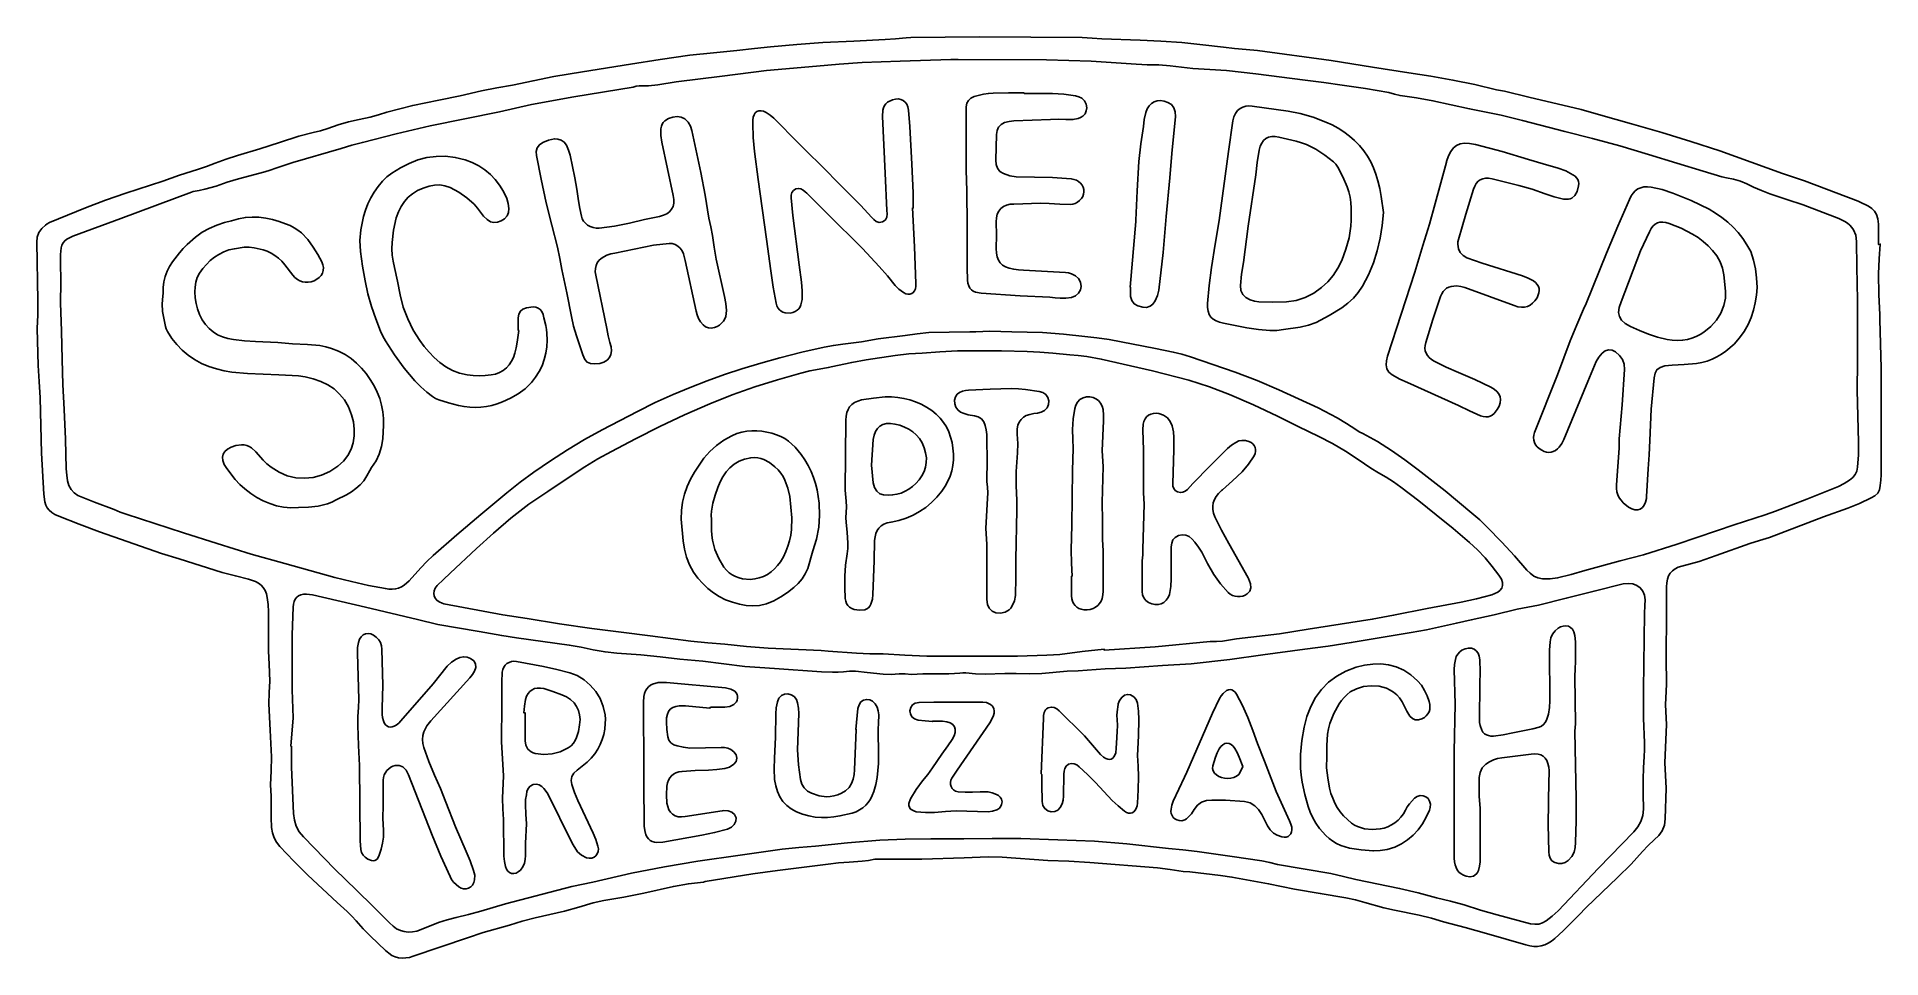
# Model space of a CAD drawing. Extents: x -337 to 337, y -168 to 168.
import ezdxf

# ---------------------------------------------------------------- set-up
doc = ezdxf.new("R2010")
doc.units = 0
doc.layers.add('Layer_1', color=7, linetype='CONTINUOUS')

msp = doc.modelspace()

# ---------------------------------------------------------------- linework, layer by layer
at = {"layer": 'Layer_1', "color": 7}
for points in [[(7.5, 168.127825), (-17.599609, 167.926655), (-19.300781, 167.827055), (-23.150391, 167.440335), (-27, 167.127835), (-38.386719, 166.614165), (-49.699219, 166.026275), (-59.25, 165.315335), (-68.800781, 164.526275), (-74.699219, 163.926665), (-81.099609, 163.127835), (-89.650391, 162.315335), (-98.199219, 161.426665), (-109.08789, 159.901275), (-119.90039, 158.227445), (-137.40039, 155.426665), (-147.90039, 153.627835), (-155.44922, 152.114165), (-163, 150.526275), (-168.6875, 149.477445), (-174.30078, 148.426665), (-182.09961, 146.651275), (-189.90039, 145.026275), (-199.42578, 143.088775), (-208.80078, 140.627835), (-211.90039, 139.651275), (-215, 138.827055), (-218.93945, 138.030185), (-222.8125, 137.102445), (-226.62891, 135.987215), (-230.40039, 134.627835), (-233.01172, 133.815335), (-235.69922, 133.227445), (-241, 131.926665), (-248.0625, 129.588775), (-255.19922, 127.327055), (-263.38672, 124.864165), (-267.47656, 123.543855), (-271.5, 122.026275), (-274.69922, 120.832915), (-277.96289, 119.752835), (-284.5, 117.627835), (-290.59961, 115.426665), (-304.09961, 111.127835), (-311.53711, 108.502835), (-318.90039, 105.727445), (-325.44922, 103.065335), (-332, 100.327055), (-332.78711, 99.914945), (-333.5, 99.426665), (-334.8418, 98.190335), (-335.83789, 96.739165), (-336.43945, 95.080965), (-336.59961, 93.227445), (-336.19922, 71.827055), (-336.3125, 66.727445), (-336.5, 61.627835), (-336.09961, 48.227415), (-335.71289, 42.315315), (-335.40039, 36.327015), (-334.90039, 16.127815), (-334.09961, 1.227415), (-333.73242, -1.612385), (-333.35352, -2.772585), (-332.8125, -3.786185), (-332.08984, -4.672985), (-331.16016, -5.452285), (-330.00586, -6.145585), (-328.59961, -6.772585), (-321.15039, -9.747185), (-313.69922, -12.573285), (-291.09961, -20.473685), (-284.69922, -22.372185), (-269, -27.372185), (-264.15039, -28.610485), (-259.30078, -29.772585), (-256.80273, -30.651485), (-255.72461, -31.260785), (-254.77539, -31.997185), (-253.9668, -32.876085), (-253.30859, -33.907285), (-252.81641, -35.102585), (-252.5, -36.473685), (-252.13672, -39.073285), (-252, -41.672985), (-252.0879, -51.272585), (-252.0137, -56.073285), (-251.80081, -60.872185), (-251.59964, -67.073285), (-251.82425, -71.172985), (-251.90045, -75.272585), (-251.41217, -84.973685), (-251.00006, -94.672985), (-251.11334, -99.772585), (-251.30084, -104.872185), (-251.12506, -108.973685), (-251.04696, -111.032285), (-251.09966, -113.073285), (-251.11336, -116.772585), (-250.90047, -120.473685), (-250.64266, -122.409285), (-250.03719, -124.184685), (-249.11336, -125.831185), (-247.90047, -127.372185), (-242.86336, -132.684685), (-237.67586, -137.835085), (-227.00008, -147.772585), (-223.34969, -151.059685), (-221.59969, -152.764785), (-220.00008, -154.573285), (-217.48446, -157.456185), (-214.80086, -160.161185), (-209.30086, -165.372185), (-208.18563, -166.374085), (-207.01961, -167.135785), (-205.80477, -167.672985), (-204.55086, -167.997185), (-203.25789, -168.126085), (-201.93172, -168.073085), (-200.5782, -167.850485), (-199.1993, -167.473485), (-179.40047, -160.672785), (-173.6993, -158.772385), (-164.09969, -156.073085), (-159.40047, -154.698085), (-154.6993, -153.473485), (-144.02547, -151.022385), (-138.72469, -149.590685), (-133.50008, -147.973485), (-129.59969, -147.073085), (-122.31258, -145.848485), (-115.09969, -144.473485), (-104.23836, -141.973485), (-98.800861, -140.957885), (-93.300861, -140.371985), (-92.599689, -140.172785), (-75.199299, -137.371985), (-66.300861, -136.172785), (-47.800861, -133.871985), (-43.949299, -133.397385), (-40.099689, -133.073085), (-35.363361, -132.785985), (-33.027424, -132.467685), (-30.699299, -131.973485), (-30.50008, -131.973485), (-18.300861, -131.973485), (-13.599689, -131.973485), (1.900311, -131.473485), (10.599529, -131.172785), (15.800701, -131.272785), (32.400311, -132.473885), (40.099529, -132.786385), (47.800701, -133.173185), (72.400311, -135.173185), (77.136639, -135.786385), (81.800701, -136.473885), (84.300701, -136.673185), (95.400311, -137.973885), (99.599529, -138.573485), (112.99992, -140.973885), (122.49992, -142.973885), (131.84953, -144.485685), (141.19914, -146.073485), (144.70695, -146.862585), (148.18742, -147.809885), (155.09953, -149.772785), (158.99992, -150.673185), (167.9882, -152.473885), (172.45695, -153.598885), (176.90031, -154.872385), (184.7382, -156.948485), (188.6425, -157.995385), (192.49992, -159.173185), (199.69914, -161.223885), (206.90031, -163.272785), (208.37687, -163.663385), (209.80851, -163.856785), (211.19328, -163.856785), (212.53703, -163.663385), (213.83781, -163.276685), (215.09758, -162.698585), (216.31828, -161.930985), (217.49992, -160.975885), (220.57414, -158.163385), (223.49992, -155.274785), (226.2382, -152.475885), (228.90031, -149.675185), (240.40031, -138.675185), (245.3007, -133.774785), (249.43742, -129.225885), (251.52922, -126.997385), (253.8007, -124.975885), (255.46476, -123.421185), (256.69914, -121.612685), (257.4843, -119.561885), (257.8007, -117.274785), (258.09953, -106.075485), (257.90031, -101.475885), (257.69914, -96.874385), (258.19914, -82.874385), (257.90031, -75.675185), (258.13664, -70.637985), (258.27922, -68.151685), (258.30072, -65.675185), (258.12494, -61.012985), (258.09954, -56.274785), (258.23821, -44.425185), (258.30071, -32.575485), (258.38081, -31.112685), (258.6269, -29.800185), (259.04292, -28.637985), (259.63667, -27.624385), (260.41401, -26.762985), (261.37886, -26.050185), (262.53901, -25.487685), (263.90034, -25.075485), (270.20698, -23.300185), (276.41206, -21.225885), (288.69917, -16.774785), (292.24995, -15.712285), (295.80073, -14.575485), (315.59956, -7.075485), (324.41206, -3.887985), (328.748, -2.139985), (332.99995, -0.175185), (334.35933, 0.625615), (335.40034, 1.586615), (336.06636, 2.791615), (336.30073, 4.324815), (336.44917, 6.362015), (336.59956, 8.324815), (336.59956, 38.524115), (336.59956, 47.225215), (336.09956, 64.924465), (336.09956, 66.625635), (335.82417, 74.125635), (335.69917, 81.625635), (335.92573, 87.074855), (336.30073, 92.522125), (335.70503, 92.324855), (335.70503, 97.324855), (335.69503, 99.777985), (335.44894, 101.723295), (334.96066, 103.254545), (334.22433, 104.461575), (333.2341, 105.440095), (331.988, 106.281895), (328.69894, 107.924465), (328.19894, 108.125635), (308.59933, 115.625635), (304.63644, 116.887355), (300.59933, 118.225245), (289.18722, 122.412745), (277.69894, 126.524075), (267.18722, 129.986965), (256.59933, 133.225245), (245.44894, 136.412745), (234.3005, 139.524075), (227.09933, 141.625635), (207.99972, 146.125635), (199.09933, 148.324855), (196.19894, 148.824855), (188.28878, 150.707675), (180.31222, 152.336575), (172.27902, 153.760405), (164.19894, 155.024075), (150.90011, 157.125635), (135.90011, 159.524075), (109, 163.127825), (104.80078, 163.565325), (100.59961, 163.926655), (96.599609, 164.327045), (88.949219, 165.213765), (81.300781, 166.026265), (73.699219, 166.588765), (66.099609, 166.926655), (52.199219, 167.426655), (48.599609, 167.713765), (45, 167.926655), (7.5, 168.127825)], [(-0.294922, 159.926655), (31.904297, 159.727435), (48.304688, 159.227435), (64.705078, 158.227435), (66.742188, 158.002825), (68.705078, 157.926625), (72.886719, 157.963725), (77.042969, 157.614115), (85.304688, 156.627785), (91.503906, 156.190285), (97.705078, 155.827005), (108.30469, 154.627785), (126.30469, 152.327005), (133.14258, 151.463725), (139.9043, 150.526225), (148.44141, 149.252785), (156.9043, 147.827005), (158.95508, 147.239115), (161.00391, 146.727395), (167.00391, 145.852395), (173.00391, 144.827005), (186.4043, 141.926615), (190.00391, 141.127785), (197.84766, 139.518415), (205.64258, 137.639505), (221.20508, 133.627785), (231.24219, 131.051615), (241.20508, 128.327005), (251.64258, 125.213725), (262.00391, 122.026225), (271.60547, 119.127785), (278.50391, 117.026225), (280.20508, 116.627785), (282.76172, 116.166855), (285.2168, 115.426615), (287.61523, 114.461775), (290.00391, 113.327005), (292.98047, 112.018415), (296.0293, 110.889505), (302.20508, 108.827005), (308.10547, 106.827005), (321.10547, 101.827005), (323.30469, 100.727395), (324.3457, 100.114115), (325.22852, 99.403185), (325.95703, 98.602395), (326.54297, 97.713725), (327.3125, 95.705915), (327.60547, 93.426615), (327.70507, 84.227395), (328.00585, 72.065285), (328.00585, 59.827005), (327.95505, 49.477365), (327.90425, 39.127765), (328.40425, 20.227365), (328.31635, 15.627765), (328.00385, 11.026265), (327.73432, 9.604365), (327.11713, 8.338765), (326.21869, 7.244965), (325.10541, 6.326965), (323.12885, 5.065265), (321.00385, 4.026265), (309.50385, -0.548035), (298.00385, -4.973735), (294.29486, -6.317535), (290.52924, -7.548035), (282.90424, -9.973735), (276.50385, -12.173035), (262.10541, -16.973735), (249.80463, -20.872235), (241.40424, -23.173035), (228.40424, -26.673035), (223.45502, -28.098735), (218.50385, -29.372235), (215.75385, -29.673035), (213.00385, -29.673035), (211.31244, -29.370235), (209.81635, -28.673035), (208.49017, -27.676935), (207.30463, -26.473735), (202.77924, -21.335135), (198.10541, -16.272635), (192.80463, -10.823335), (190.06049, -8.200335), (187.20502, -5.673035), (177.51752, 2.377765), (167.60541, 10.127765), (162.77533, 13.707865), (157.84174, 17.176665), (152.74017, 20.420765), (147.40424, 23.326965), (146.06635, 24.002765), (144.80463, 24.826965), (141.49213, 27.045765), (138.09369, 29.075065), (131.09174, 32.713765), (123.92182, 36.034065), (116.70502, 39.326965), (108.80463, 42.748865), (100.75385, 45.776265), (84.503846, 51.326965), (81.378846, 52.276265), (78.179628, 53.065285), (71.705018, 54.426615), (54.804628, 57.627785), (50.355409, 58.252785), (45.904237, 58.727395), (38.167909, 59.588725), (30.503846, 60.227395), (24.904237, 60.364115), (19.304628, 60.426615), (15.304628, 60.577005), (11.304628, 60.727395), (6.105409, 60.526225), (3.904237, 60.426625), (-3.544982, 60.364125), (-10.996154, 60.227405), (-15.257872, 59.752795), (-19.595763, 59.127795), (-29.496154, 57.926625), (-35.595763, 56.827015), (-42.433654, 55.952015), (-45.818419, 55.504755), (-49.195372, 54.926625), (-57.332091, 53.039905), (-65.394591, 50.926675), (-72.382872, 49.002775), (-79.294982, 46.926675), (-85.634826, 44.869975), (-91.908263, 42.614175), (-98.12506, 40.190275), (-104.29498, 37.627775), (-110.9024, 34.641475), (-117.39459, 31.440275), (-130.19537, 24.727375), (-136.64654, 21.166875), (-142.95709, 17.389475), (-149.13678, 13.407075), (-155.19537, 9.227375), (-160.1524, 5.541875), (-164.99615, 1.713775), (-174.49615, -6.173025), (-183.27154, -13.598725), (-191.89654, -21.173025), (-194.21295, -23.356625), (-196.40826, -25.661225), (-200.69537, -30.372225), (-202.56061, -32.020625), (-203.55475, -32.618325), (-204.59576, -33.059725), (-205.69342, -33.348725), (-206.85553, -33.481625), (-208.086, -33.456625), (-209.39654, -33.273025), (-215.586, -32.071825), (-221.72076, -30.710525), (-227.81647, -29.181225), (-233.89654, -27.474125), (-246.14654, -24.073725), (-258.39654, -20.673425), (-270.78326, -16.849125), (-283.09576, -12.872625), (-303.99615, -6.073725), (-306.19537, -5.298425), (-308.39654, -4.372625), (-315.59576, -1.673425), (-318.63287, -0.511225), (-321.59576, 0.726975), (-323.04694, 1.652775), (-324.13287, 2.889075), (-324.90045, 4.369575), (-325.39654, 6.025875), (-325.72076, 8.189875), (-325.89654, 10.426275), (-326.16998, 21.275875), (-326.59576, 32.127375), (-327.10748, 41.226975), (-327.39654, 50.326575), (-327.62115, 60.676225), (-327.99615, 71.025835), (-327.98245, 73.525835), (-327.89655, 76.025835), (-327.99615, 88.727005), (-327.77154, 91.150835), (-327.46881, 92.129355), (-327.02154, 92.977005), (-326.41412, 93.711385), (-325.63287, 94.352005), (-323.49615, 95.426225), (-305.89654, 101.826615), (-280.19537, 111.426225), (-279.49615, 111.727005), (-277.37506, 112.035605), (-275.28522, 112.486775), (-271.16998, 113.689895), (-267.09186, 115.059045), (-262.99615, 116.326615), (-253.39654, 118.926225), (-251.39654, 119.539505), (-249.39654, 120.227005), (-243.19537, 122.227005), (-225.49615, 127.426225), (-221.64654, 128.564895), (-217.79498, 129.627395), (-205.48248, 132.738725), (-193.09576, 135.627395), (-167.69537, 140.826615), (-155.99615, 143.426225), (-140.59576, 146.227005), (-118.99615, 149.826615), (-117.89459, 150.102005), (-116.79498, 150.227005), (-113.36334, 150.320705), (-109.95709, 150.676175), (-103.19537, 151.726955), (-86.394591, 153.826565), (-70.294982, 155.826565), (-51.996154, 157.426175), (-43.695372, 158.150785), (-35.394591, 158.726955), (-21.496154, 159.226955), (-2.996154, 159.826565), (-0.294922, 159.926655)], [(-0.494141, 53.526265), (15.505859, 53.526265), (24.892578, 53.338765), (29.552734, 53.063375), (34.205078, 52.627825), (40.404297, 52.114205), (43.513672, 51.881705), (46.605469, 51.526305), (51.955078, 50.539905), (57.304688, 49.327005), (70.642578, 46.190305), (83.904297, 42.827005), (91.380859, 40.452005), (98.705078, 37.627805), (107.49219, 33.827005), (116.20508, 29.727405), (123.80469, 25.940305), (131.4043, 22.227405), (136.36914, 19.713805), (141.11719, 16.889505), (145.73438, 13.860205), (150.30469, 10.727405), (153.10547, 9.039905), (155.9043, 7.426705), (158.64258, 5.664905), (161.30469, 3.827005), (167.79297, -1.198295), (174.20508, -6.372195), (180.33008, -11.335095), (186.30469, -16.372195), (189.23047, -19.147595), (192.00586, -22.073295), (194.63086, -25.147595), (197.10547, -28.372195), (197.98242, -29.790095), (198.40039, -31.043995), (198.41799, -32.139795), (198.09182, -33.085095), (197.48049, -33.885795), (196.64064, -34.545995), (195.62893, -35.073295), (194.50588, -35.473695), (188.90432, -36.934695), (183.30471, -38.172995), (170.9551, -40.497195), (158.60549, -42.973695), (150.84768, -44.444395), (143.04299, -45.672995), (135.21877, -46.825295), (127.40432, -48.073295), (116.99221, -49.710095), (106.50588, -50.973695), (101.31838, -51.647595), (96.205098, -52.473695), (93.955098, -52.559695), (91.705098, -52.573695), (71.605489, -54.474095), (53.005879, -55.772995), (53.005879, -55.372595), (44.980489, -56.210495), (36.804708, -57.272995), (34.492208, -57.460495), (32.105489, -57.573695), (21.404317, -57.872595), (19.404317, -57.872595), (-11.794902, -57.872595), (-19.744121, -57.511195), (-27.695292, -57.073695), (-32.582011, -57.011695), (-37.394511, -56.873095), (-47.794902, -56.074195), (-50.294902, -55.873095), (-69.695292, -54.974595), (-77.556621, -54.349595), (-85.494121, -53.574195), (-91.695292, -53.060595), (-97.894511, -52.474595), (-112.69529, -50.474595), (-123.34568, -49.210995), (-133.99412, -47.873095), (-145.7949, -46.060595), (-157.59568, -44.173895), (-166.49412, -42.873095), (-187.99412, -38.773495), (-188.69529, -38.574195), (-189.78123, -38.115295), (-190.63475, -37.503895), (-191.24998, -36.769595), (-191.61912, -35.935595), (-191.73631, -35.033195), (-191.59178, -34.087895), (-191.17967, -33.124995), (-190.49412, -32.173895), (-188.22068, -29.886695), (-185.7949, -27.673895), (-176.09568, -18.673895), (-169.93748, -13.003895), (-163.58201, -7.585995), (-156.98436, -2.488295), (-150.09568, 2.226505), (-143.34568, 6.726505), (-136.59568, 11.226505), (-131.82029, 14.101505), (-126.89451, 16.826105), (-118.08006, 21.429705), (-109.1699, 25.900405), (-100.14842, 30.185505), (-90.994121, 34.226505), (-82.839824, 37.466805), (-74.582011, 40.351505), (-66.230449, 42.972605), (-57.794902, 45.425805), (-54.462871, 46.199205), (-51.095683, 46.814405), (-47.726542, 47.408205), (-44.394511, 48.126905), (-39.128886, 49.308605), (-33.845683, 50.238305), (-23.294902, 51.826105), (-18.345683, 52.388645), (-13.394511, 52.726535), (-6.945292, 53.201145), (-0.494141, 53.526265)], [(244.30273, -31.338995), (246.00391, -31.512795), (247.47656, -32.063595), (248.69336, -32.960095), (249.62305, -34.170995), (250.23828, -35.665095), (250.50781, -37.409295), (250.4043, -39.372195), (250.20508, -42.372195), (249.9043, -70.073295), (249.9043, -80.573295), (250.20508, -89.573295), (250.23048, -92.073295), (250.10548, -94.573295), (249.8672, -98.672995), (249.70509, -102.772595), (249.71679, -108.272595), (249.80469, -113.772595), (249.56836, -116.096795), (248.88086, -118.260795), (247.7793, -120.254995), (246.30469, -122.073295), (233.4043, -135.272595), (218.70508, -150.872195), (216.58008, -152.835095), (214.30469, -154.573295), (212.99219, -155.305795), (211.60547, -155.710095), (210.14258, -155.796095), (208.60547, -155.573395), (196.39258, -152.385895), (190.36523, -150.608595), (184.4043, -148.673095), (179.39258, -147.298095), (174.30469, -146.073395), (167.55469, -144.335195), (160.80469, -142.673095), (144.9043, -139.372295), (140.30469, -138.286295), (135.70508, -137.272695), (116.30469, -133.973795), (113.4043, -133.272695), (110.50586, -132.573395), (99.705078, -131.073395), (86.904297, -129.173095), (81.705078, -128.585195), (76.505859, -128.073395), (61.205078, -126.372295), (49.505859, -125.473795), (36.054688, -124.897695), (22.605469, -124.473795), (12.154297, -124.485795), (1.705078, -124.573795), (-10.294922, -124.573795), (-19.595703, -124.710595), (-28.894531, -125.073795), (-40.644531, -126.099195), (-52.394531, -127.273095), (-58.445312, -127.786695), (-64.494141, -128.372695), (-79.931641, -130.497695), (-95.294922, -132.773095), (-107.48242, -134.860995), (-119.5957, -137.173495), (-133.69531, -140.372695), (-141.29492, -141.974195), (-165.5957, -148.372695), (-174.55664, -150.935195), (-179.05273, -152.185195), (-183.5957, -153.273095), (-186.80273, -154.101195), (-189.98242, -155.173495), (-196.29492, -157.673495), (-197.94531, -158.230095), (-199.52734, -158.550395), (-201.04688, -158.628395), (-202.50781, -158.460495), (-203.91797, -158.046395), (-205.28125, -157.378395), (-206.60547, -156.454595), (-207.89453, -155.272995), (-213.85742, -149.235895), (-219.89453, -143.272995), (-227.79492, -135.673395), (-239.29492, -123.872595), (-240.81445, -122.038595), (-241.91992, -119.997595), (-242.61328, -117.770995), (-242.89453, -115.372595), (-243.69531, -98.474095), (-243.69531, -90.772995), (-243.89453, -90.772995), (-243.0957, -80.372595), (-243.39453, -70.173395), (-243.39453, -67.173395), (-243.39453, -50.173395), (-243.0957, -39.974095), (-242.98242, -38.876495), (-242.72266, -37.917495), (-242.31836, -37.097195), (-241.76953, -36.423395), (-241.08203, -35.899895), (-240.25391, -35.528795), (-239.29102, -35.319795), (-238.19531, -35.272795), (-237.0957, -35.348795), (-235.99414, -35.573395), (-216.5957, -40.073395), (-197.69531, -44.573395), (-190.19531, -46.372295), (-175.19531, -48.872295), (-166.89453, -50.372295), (-161.49414, -51.173095), (-142.29492, -53.872295), (-137.89453, -54.647695), (-133.49414, -55.573395), (-129.20312, -56.362495), (-124.88281, -56.860595), (-116.19531, -57.473795), (-109.08203, -58.147695), (-101.89453, -58.973795), (-93.494141, -59.772695), (-85.845703, -60.760895), (-78.195312, -61.673095), (-72.744141, -62.059795), (-67.294922, -62.372295), (-50.195312, -63.573395), (-46.158203, -63.798095), (-44.162109, -63.771095), (-42.195312, -63.573795), (-39.978516, -63.396095), (-37.806641, -63.423095), (-33.494141, -63.872295), (-27.732422, -64.536295), (-24.818359, -64.618295), (-21.894531, -64.372195), (-20.769531, -64.319195), (-19.644531, -64.397195), (-17.394531, -64.572895), (-13.195312, -64.371795), (-3.695313, -64.371795), (-1.658203, -64.260395), (0.304687, -64.072895), (1.404297, -63.984895), (2.505859, -63.972895), (6.044922, -64.371395), (9.605469, -64.459395), (16.705078, -64.271895), (20.904297, -64.271895), (25.554688, -64.385095), (30.205078, -64.197595), (39.505859, -63.371495), (43.505859, -63.271495), (53.404297, -62.572195), (60.904297, -62.271495), (74.304688, -61.371095), (84.705078, -60.771495), (98.804688, -59.072195), (110.9043, -57.472595), (126.20508, -55.371095), (134.74219, -54.208995), (143.20508, -52.972595), (154.1543, -51.046895), (165.10547, -49.271495), (170.62305, -48.328095), (176.0918, -47.121095), (181.54492, -45.839795), (187.00586, -44.671895), (195.35547, -42.796895), (203.70508, -40.771495), (211.50586, -39.271495), (221.6543, -36.759695), (231.80469, -34.171895), (242.4043, -31.572195), (244.30273, -31.338995)], [(153.95898, -60.754995), (151.01758, -60.811995), (148.02539, -61.227995), (145, -61.974095), (141.23047, -63.364795), (137.86914, -65.196795), (134.91016, -67.438995), (132.34961, -70.060095), (130.18359, -73.034695), (128.40625, -76.331595), (127.01367, -79.921395), (126, -83.772995), (125.13086, -88.741695), (124.67578, -93.747595), (124.70698, -98.792495), (124.92768, -101.327695), (125.30073, -103.872595), (126.1855, -108.384295), (127.43745, -112.735895), (128.24409, -114.837395), (129.19526, -116.880395), (130.30854, -118.862795), (131.59956, -120.772995), (133.85347, -123.374495), (135.09761, -124.483895), (136.42573, -125.460495), (137.83589, -126.302295), (139.33393, -127.003395), (140.92183, -127.561995), (142.59956, -127.974095), (146.86323, -128.585495), (151.1562, -128.970195), (153.69917, -128.798395), (156.30073, -128.474095), (159.04878, -127.601095), (161.53511, -126.421395), (163.77143, -124.960495), (165.77534, -123.235895), (167.5644, -121.272995), (169.15229, -119.093295), (170.5605, -116.720195), (171.80073, -114.173395), (171.99995, -113.173395), (172.05855, -111.903795), (171.80074, -110.810095), (171.24019, -109.925295), (170.40035, -109.272995), (169.37887, -108.845195), (168.31246, -108.773195), (167.26363, -109.075895), (166.30074, -109.773195), (164.46285, -111.810295), (163.64254, -112.909895), (162.99996, -114.073895), (162.24215, -115.489995), (161.33394, -116.739995), (160.29098, -117.829795), (159.13473, -118.761395), (157.88277, -119.536795), (156.5566, -120.161795), (155.17184, -120.640395), (153.74996, -120.974295), (150.8691, -121.222395), (148.06637, -120.935295), (145.49215, -120.144295), (144.33785, -119.566095), (143.30074, -118.872795), (141.76754, -117.589595), (140.39058, -116.212595), (139.16988, -114.743895), (138.09957, -113.185295), (137.1816, -111.538795), (136.41012, -109.802495), (135.78316, -107.982195), (135.30074, -106.073895), (134.63668, -102.372795), (134.19918, -98.673595), (134.24998, -94.573895), (134.30078, -90.474295), (134.34568, -88.405995), (134.55271, -86.398195), (134.916, -84.446995), (135.42576, -82.548595), (136.85936, -78.886395), (138.80076, -75.372795), (139.62107, -74.122795), (140.5742, -72.948895), (141.6406, -71.886395), (142.80076, -70.974295), (145.0742, -69.798595), (147.67771, -69.013395), (150.47459, -68.685295), (153.3242, -68.872795), (154.72654, -69.181395), (156.09178, -69.644295), (157.39842, -70.267295), (158.63475, -71.058295), (159.77928, -72.027095), (160.81639, -73.179395), (161.7285, -74.527095), (162.49998, -76.073895), (163.43748, -77.997795), (164.59959, -79.773195), (165.5117, -80.675495), (166.5742, -81.136395), (167.74998, -81.165395), (168.99998, -80.772895), (169.86717, -80.276795), (170.58787, -79.690795), (171.15818, -79.016995), (171.5742, -78.261095), (171.83201, -77.425195), (171.92571, -76.513095), (171.84951, -75.526795), (171.59951, -74.473995), (170.85928, -72.399795), (169.94912, -70.411495), (168.81631, -68.552195), (167.40029, -66.872495), (164.93154, -64.698595), (162.33974, -63.028695), (159.63662, -61.833395), (156.83779, -61.085395), (153.95898, -60.754995)], [(151.15625, -128.969795), (151.09965, -128.969795), (151.19925, -128.969795), (151.15625, -128.969795)]]:
    msp.add_lwpolyline(points, close=True, dxfattribs=at)
for points in [[(-17.000018, 105.726905), (-16.300019, 91.526895), (-15.700019, 78.126895), (-15.700019, 77.126895), (-15.889469, 76.191345), (-16.221888, 75.417525), (-16.680878, 74.817135), (-17.250018, 74.401895), (-17.912909, 74.183535), (-18.653139, 74.173535), (-19.454309, 74.384075), (-20.300019, 74.826655), (-21.912519, 76.014155), (-23.300019, 77.426655), (-26.141419, 80.927045), (-29.100019, 84.317285), (-35.275019, 90.851655), (-48.000019, 103.526665), (-55.60002, 111.126665), (-56.10002, 111.626665), (-56.87033, 112.204785), (-57.68752, 112.651665), (-58.56096, 112.836035), (-59.50002, 112.626665), (-60.38596, 112.054785), (-60.96252, 111.276665), (-61.25783, 110.348535), (-61.30003, 109.326665), (-60.60003, 102.926665), (-58.30003, 84.926655), (-57.50003, 78.626655), (-57.28753, 75.476655), (-57.30003, 72.326655), (-57.67659, 70.378215), (-58.03655, 69.575675), (-58.51253, 68.889155), (-59.10569, 68.319825), (-59.81722, 67.868845), (-60.64827, 67.537395), (-61.60003, 67.326655), (-63.46565, 67.382955), (-64.26839, 67.622015), (-64.97503, 68.001705), (-65.57854, 68.522015), (-66.0719, 69.182955), (-66.44807, 69.984515), (-66.70003, 70.926705), (-67.77503, 76.789205), (-68.70003, 82.726705), (-70.30003, 94.326705), (-73.30003, 116.026715), (-74.63753, 126.239215), (-75.08597, 131.368895), (-75.30003, 136.526715), (-75.30003, 137.726715), (-75.1387, 138.798585), (-74.81565, 139.682965), (-74.34729, 140.370465), (-73.75003, 140.851715), (-73.04026, 141.117335), (-72.2344, 141.157935), (-71.34886, 140.964185), (-70.40003, 140.526685), (-68.92503, 139.551685), (-67.60003, 138.426685), (-58.50003, 129.226685), (-47.200029, 118.026685), (-46.000029, 116.826685), (-35.800029, 106.626685), (-32.000029, 102.326685), (-31.148469, 101.456375), (-30.212529, 100.764185), (-29.145339, 100.428245), (-28.547879, 100.449545), (-27.900029, 100.626695), (-27.310379, 100.938215), (-26.876589, 101.337635), (-26.387529, 102.339195), (-26.254719, 103.509505), (-26.300019, 104.726695), (-26.900019, 118.426695), (-27.900019, 139.126695), (-27.815619, 141.372015), (-27.587109, 142.281975), (-27.224999, 143.064195), (-26.722259, 143.729235), (-26.071869, 144.287635), (-24.299999, 145.126695), (-23.172849, 145.414785), (-22.126559, 145.462685), (-21.176369, 145.283195), (-20.337499, 144.889245), (-19.625189, 144.293735), (-19.054689, 143.509555), (-18.641209, 142.549595), (-18.399998, 141.426745), (-17.899998, 135.426745), (-17.199998, 121.726745), (-16.699998, 111.226745), (-16.699998, 105.726745), (-16.999998, 105.726745), (-16.999998, 105.726745)], [(23.899983, 147.426905), (34.099983, 147.426905), (38.299983, 147.176905), (42.499983, 146.626905), (43.742173, 146.297215), (44.862483, 145.714405), (45.776543, 144.812835), (46.399983, 143.526905), (46.606233, 142.278465), (46.474983, 141.114405), (46.006233, 140.081585), (45.199983, 139.226905), (44.384363, 138.700335), (43.474983, 138.314405), (41.599983, 137.926905), (38.999983, 137.914405), (36.399983, 138.126905), (33.399983, 137.926905), (19.999983, 137.426905), (18.299983, 137.239405), (16.599982, 136.826905), (15.359362, 136.155025), (14.474982, 135.201905), (13.928112, 133.986275), (13.699982, 132.526905), (13.399982, 123.126905), (13.514042, 121.517525), (14.012482, 120.151905), (14.904672, 119.048775), (16.199982, 118.226905), (18.512483, 117.401905), (20.899983, 117.026905), (27.499983, 116.889405), (34.099983, 116.826905), (40.999983, 116.326905), (41.976943, 116.129045), (42.871863, 115.775335), (43.668343, 115.288035), (44.349983, 114.689405), (44.900373, 114.001705), (45.303113, 113.247215), (45.541783, 112.448185), (45.599983, 111.626905), (45.463073, 110.764595), (45.142173, 109.922215), (44.659553, 109.129045), (44.037483, 108.414405), (43.298223, 107.807565), (42.464043, 107.337835), (41.557213, 107.034515), (40.599983, 106.926905), (36.749983, 107.051905), (32.899983, 107.326905), (29.699983, 107.426905), (19.999983, 107.126905), (18.625763, 107.023975), (17.368733, 106.715965), (16.252332, 106.204045), (15.299982, 105.489405), (14.535142, 104.573185), (13.981232, 103.456585), (13.661702, 102.140765), (13.600002, 100.626905), (13.675002, 95.776895), (13.600002, 90.926895), (13.678102, 89.230415), (13.924972, 87.798775), (14.359352, 86.606195), (14.999972, 85.626895), (15.865602, 84.835095), (16.974973, 84.205025), (18.346853, 83.710885), (19.999973, 83.326895), (21.712473, 83.139395), (23.499973, 83.026895), (38.899973, 82.126895), (39.999973, 81.951895), (41.099973, 81.626895), (42.574973, 80.922205), (43.674973, 79.889395), (44.362473, 78.575335), (44.599973, 77.026895), (44.348413, 75.755025), (43.637473, 74.576895), (42.532783, 73.623775), (41.099973, 73.026895), (39.037473, 72.764395), (36.899973, 72.726895), (35.049973, 72.889395), (33.199973, 73.126895), (22.299973, 73.626895), (8.099972, 74.526895), (6.010912, 74.897205), (5.190792, 75.263415), (4.512472, 75.764395), (3.970092, 76.410685), (3.557782, 77.212835), (3.269702, 78.181385), (3.099972, 79.326895), (2.937472, 83.889395), (2.999972, 88.526895), (2.999972, 94.526895), (2.999972, 99.426895), (2.899972, 111.926905), (2.599972, 119.426905), (2.599972, 136.426905), (2.599972, 142.626905), (2.842162, 143.894085), (3.412472, 144.964405), (4.301532, 145.790965), (5.499972, 146.326905), (8.999972, 147.164405), (10.759352, 147.465965), (12.499972, 147.626905), (18.099973, 147.751905), (23.699973, 147.726905), (23.899973, 147.426905), (23.899973, 147.426905)], [(62.499984, 76.726895), (64.499984, 100.726905), (64.499984, 101.226905), (65.062484, 111.926905), (65.699984, 122.626905), (66.387484, 129.064405), (67.299984, 135.426905), (67.637484, 138.014405), (68.199984, 140.526905), (68.683194, 141.846625), (69.365614, 142.947215), (70.221474, 143.815765), (71.224984, 144.439405), (72.350374, 144.805225), (73.571864, 144.900325), (74.863654, 144.711845), (76.199984, 144.226885), (77.509364, 143.387825), (78.424984, 142.239385), (78.928108, 140.809695), (79.000008, 139.126885), (77.700014, 125.526885), (77.000014, 116.626885), (75.600014, 102.526885), (74.500014, 89.426875), (72.900014, 75.626875), (72.400014, 73.689375), (71.600014, 71.826875), (70.784394, 70.608125), (69.725014, 69.801875), (68.478144, 69.408125), (67.100014, 69.426825), (65.257824, 69.937765), (63.912514, 70.739325), (63.035954, 71.859635), (62.600014, 73.326825), (62.600014, 76.526825), (62.625014, 76.701825), (62.500014, 76.726825), (62.500014, 76.726825)], [(154.999978, 104.026905), (154.424978, 99.289395), (153.699978, 94.626895), (152.685918, 90.050335), (151.287478, 85.614395), (149.495288, 81.309705), (147.299978, 77.126895), (145.746858, 74.837835), (143.949978, 72.764395), (141.928108, 70.897205), (139.699978, 69.226895), (135.124978, 66.389395), (130.399978, 63.926895), (127.542168, 62.845645), (124.562478, 62.176895), (118.499978, 61.326895), (116.037478, 61.014395), (113.499978, 60.926895), (109.299978, 61.351895), (105.099978, 61.926895), (96.599978, 63.626895), (95.128298, 63.960885), (93.864038, 64.442525), (92.808378, 65.078845), (91.962478, 65.876895), (91.327518, 66.843695), (90.904668, 67.986275), (90.695098, 69.311665), (90.700098, 70.826895), (91.375098, 77.376895), (92.200098, 83.926895), (93.562598, 92.526895), (95.000098, 101.126905), (98.400098, 126.326905), (100.000098, 137.426905), (100.374708, 138.942725), (100.953228, 140.197215), (101.705178, 141.200925), (102.600098, 141.964405), (103.607518, 142.498195), (104.696978, 142.812835), (105.837988, 142.918895), (107.000098, 142.826895), (115.750098, 141.626895), (120.134478, 140.970645), (124.500098, 140.126895), (129.309478, 138.803455), (133.950098, 137.039395), (136.189558, 135.971625), (138.365728, 134.769085), (140.471588, 133.423575), (142.500098, 131.926895), (144.427638, 130.258535), (146.164158, 128.480015), (147.715528, 126.593685), (149.087598, 124.601895), (150.286228, 122.506975), (151.317288, 120.311265), (152.186628, 118.017125), (152.900098, 115.626895), (153.607908, 112.759705), (154.137598, 109.864395), (155.000098, 104.026895), (155.000098, 104.026895)], [(-132.900022, 48.826895), (-134.529712, 48.961275), (-135.737522, 49.451895), (-136.626582, 50.430025), (-137.300022, 52.026895), (-139.662522, 59.001895), (-140.717212, 62.517525), (-141.500022, 66.126895), (-143.175022, 74.676895), (-145.000022, 83.226895), (-145.725022, 87.276895), (-146.600022, 91.326895), (-148.687522, 99.426895), (-150.700022, 107.526905), (-152.525022, 116.139405), (-154.200022, 124.826905), (-154.290622, 126.322215), (-153.950002, 127.639405), (-153.159372, 128.750335), (-151.900002, 129.626905), (-149.837502, 130.426905), (-147.700002, 130.926905), (-146.379692, 130.848805), (-145.162502, 130.451925), (-144.114062, 129.717555), (-143.300002, 128.626925), (-142.487502, 126.814425), (-141.900002, 124.926925), (-140.175002, 116.664425), (-139.453122, 112.509735), (-138.900002, 108.326925), (-138.425002, 105.526925), (-137.800002, 102.726925), (-137.508402, 101.754465), (-137.023442, 100.872235), (-136.367382, 100.095475), (-135.562502, 99.439415), (-134.631052, 98.919295), (-133.595312, 98.550355), (-132.477542, 98.347815), (-131.300002, 98.326915), (-125.739062, 99.055045), (-120.262502, 100.176925), (-114.804691, 101.448805), (-109.300001, 102.626925), (-107.842381, 103.015015), (-106.620311, 103.575365), (-105.634961, 104.302125), (-104.887501, 105.189425), (-104.379101, 106.231415), (-104.110941, 107.422235), (-104.084141, 108.756025), (-104.299961, 110.226925), (-108.499961, 129.726925), (-108.799961, 132.176925), (-108.799961, 134.626925), (-108.648001, 135.504665), (-108.353081, 136.267555), (-107.931601, 136.922635), (-107.399961, 137.476925), (-106.071831, 138.311305), (-104.499961, 138.826925), (-102.893711, 139.023805), (-101.399961, 138.826925), (-100.056211, 138.180055), (-98.899961, 137.026925), (-98.012461, 135.551925), (-97.499961, 133.926925), (-94.199961, 118.626925), (-92.712461, 110.314425), (-91.299961, 101.926925), (-90.612461, 98.776915), (-89.999961, 95.626915), (-89.337461, 91.326915), (-88.599961, 87.026915), (-85.599961, 73.426915), (-85.137461, 70.864415), (-84.899961, 68.226915), (-84.945461, 67.136095), (-85.151511, 66.119105), (-85.509911, 65.184145), (-86.012451, 64.339415), (-86.650921, 63.593125), (-87.417141, 62.953485), (-88.302881, 62.428685), (-89.299951, 62.026925), (-90.446821, 61.817555), (-91.499951, 61.926925), (-92.478071, 62.336305), (-93.399951, 63.026925), (-94.367141, 64.089425), (-95.062451, 65.301925), (-95.551511, 66.626925), (-95.899951, 68.026925), (-99.899951, 86.526915), (-100.549951, 88.889415), (-101.053071, 90.000355), (-101.799951, 91.026915), (-102.664011, 91.784735), (-103.612451, 92.364425), (-104.654641, 92.700355), (-105.799951, 92.726955), (-111.499951, 92.126965), (-125.599952, 89.226955), (-127.087452, 88.901955), (-128.499952, 88.426965), (-129.652292, 87.883595), (-130.631202, 87.230085), (-131.431982, 86.468755), (-132.049952, 85.601955), (-132.480422, 84.632035), (-132.718702, 83.561335), (-132.760102, 82.392195), (-132.599952, 81.126955), (-128.599952, 61.626955), (-128.074952, 59.039455), (-127.399952, 56.526955), (-126.988232, 55.010745), (-126.881202, 53.566025), (-127.083542, 52.236135), (-127.599952, 51.064455), (-128.435102, 50.094335), (-129.593702, 49.369145), (-131.080422, 48.932225), (-132.899952, 48.826965), (-132.899952, 48.826965)], [(143.100098, 103.426895), (143.100098, 105.626895), (143.025098, 107.657755), (142.743848, 109.630015), (142.284478, 111.550725), (141.675098, 113.426895), (140.118848, 117.073765), (138.300098, 120.626895), (137.612598, 121.651895), (136.700098, 122.526895), (133.576658, 124.964395), (130.312598, 127.101895), (126.842288, 128.826895), (125.009278, 129.499545), (123.100098, 130.026895), (116.800098, 131.526895), (115.403808, 131.747405), (114.142288, 131.734705), (113.019048, 131.489975), (112.037598, 131.014385), (111.201468, 130.309115), (110.514158, 129.375325), (109.979198, 128.214195), (109.600098, 126.826885), (108.875098, 122.276885), (108.300098, 117.726885), (105.600098, 99.026885), (103.800098, 85.726885), (103.137598, 81.526885), (102.700098, 77.326885), (102.882908, 75.586265), (103.562598, 74.126885), (104.711038, 72.967515), (106.300098, 72.126885), (107.850098, 71.626885), (109.400098, 71.426885), (114.500098, 71.276885), (119.600098, 71.426885), (123.103228, 71.930015), (126.400098, 72.976885), (129.471978, 74.548765), (132.300098, 76.626885), (134.581348, 78.750325), (136.600098, 81.089385), (138.318848, 83.672195), (139.700098, 86.526885), (141.257908, 90.615945), (142.412598, 94.789385), (143.061038, 99.056575), (143.163188, 101.228255), (143.100088, 103.426885), (143.100088, 103.426885)], [(182.099988, 92.426895), (182.320298, 90.775335), (182.962488, 89.414395), (183.998428, 88.334705), (185.399988, 87.526895), (188.162488, 86.451895), (190.999988, 85.526895), (205.699988, 80.926895), (207.774988, 80.089395), (209.699988, 79.026895), (210.473618, 78.432565), (211.070298, 77.778455), (211.491198, 77.070455), (211.737488, 76.314395), (211.810388, 75.516155), (211.710988, 74.681585), (211.000048, 72.926895), (210.220948, 71.801505), (209.379738, 70.898775), (208.470558, 70.216345), (207.487548, 69.751895), (206.424858, 69.503065), (205.276608, 69.467565), (204.036968, 69.642955), (202.700048, 70.026935), (184.700048, 76.626935), (183.150048, 77.076935), (181.600048, 77.226935), (179.639108, 77.055065), (178.771728, 76.780455), (177.987548, 76.376935), (177.292428, 75.842175), (176.692238, 75.173815), (176.192828, 74.369515), (175.800048, 73.426935), (172.987548, 65.026935), (170.400048, 56.626935), (170.155908, 55.534745), (170.096908, 54.508185), (170.220738, 53.547245), (170.525028, 52.651935), (171.007448, 51.822245), (171.665658, 51.058185), (172.497298, 50.359745), (173.500028, 49.726935), (177.862528, 47.601935), (182.300028, 45.626935), (188.237528, 43.014435), (194.100028, 40.326935), (195.380308, 39.568535), (196.373468, 38.722245), (197.083038, 37.793925), (197.512528, 36.789435), (197.665458, 35.714635), (197.545338, 34.575375), (197.155698, 33.377525), (196.500028, 32.126935), (195.293778, 30.614435), (194.622688, 30.080845), (193.900028, 29.701935), (193.121128, 29.482405), (192.281278, 29.426905), (191.375808, 29.540185), (190.400028, 29.826905), (186.312528, 31.601905), (182.300028, 33.526905), (163.700018, 41.926905), (160.862518, 43.251905), (158.100018, 44.726905), (156.928148, 45.750345), (156.225018, 46.989405), (155.934398, 48.397215), (155.999998, 49.926905), (156.399998, 51.626905), (166.399998, 82.226905), (169.300008, 92.026905), (170.587508, 95.926905), (171.800008, 99.826915), (177.900008, 122.426915), (178.000008, 122.626915), (178.693178, 124.673395), (179.514068, 126.323785), (180.487318, 127.594485), (181.637508, 128.501915), (182.989268, 129.062455), (184.567198, 129.292535), (186.395908, 129.208535), (188.500008, 128.826895), (198.275008, 126.339395), (207.900008, 123.326895), (213.262508, 121.739395), (218.700008, 120.226895), (221.475008, 119.176895), (224.100008, 117.826895), (224.869928, 117.310485), (225.459388, 116.733145), (225.875398, 116.090175), (226.125008, 115.376895), (226.215208, 114.588615), (226.153108, 113.720645), (225.599978, 111.726895), (224.834358, 110.290955), (223.749978, 109.314395), (223.094118, 109.013025), (222.365608, 108.844085), (220.699978, 108.926885), (217.312478, 109.764385), (213.999978, 110.826885), (209.239038, 112.487815), (204.412478, 113.914385), (194.599978, 116.326885), (193.319318, 116.532745), (192.173418, 116.548745), (191.156428, 116.372565), (190.262478, 116.001865), (189.485718, 115.434285), (188.820288, 114.667495), (188.260328, 113.699135), (187.799978, 112.526865), (184.974978, 103.364365), (182.299978, 94.126865), (182.124978, 93.276865), (182.099978, 92.426865), (182.099978, 92.426865)], [(-160.900022, 61.026895), (-160.900022, 65.526895), (-160.656272, 66.934705), (-160.075022, 68.014395), (-159.156272, 68.775335), (-157.900022, 69.226895), (-155.437522, 69.534705), (-154.433612, 69.436105), (-153.575022, 69.139425), (-152.857052, 68.622435), (-152.275022, 67.862865), (-151.824242, 66.838445), (-151.500022, 65.526925), (-150.875022, 62.726925), (-150.571892, 61.336305), (-150.400022, 59.926925), (-150.316822, 57.439035), (-150.446902, 55.005055), (-150.797292, 52.632005), (-151.375032, 50.326925), (-152.187142, 48.096845), (-153.240652, 45.948805), (-154.542612, 43.889815), (-156.100032, 41.926925), (-158.415652, 39.680055), (-160.975032, 37.826925), (-163.721902, 36.273805), (-166.600032, 34.926925), (-168.559222, 34.157395), (-170.535982, 33.570675), (-172.529142, 33.162085), (-174.537542, 32.926925), (-176.560002, 32.860525), (-178.595352, 32.958125), (-180.642422, 33.215155), (-182.700042, 33.626875), (-186.337542, 34.514375), (-189.900042, 35.626875), (-191.064102, 36.162815), (-192.162542, 36.839375), (-194.200042, 38.426875), (-196.481292, 40.444645), (-198.612542, 42.587815), (-200.612542, 44.841135), (-202.500042, 47.189375), (-206.012542, 52.109685), (-209.300042, 57.226875), (-210.325042, 58.939375), (-211.200042, 60.726875), (-212.904732, 65.231565), (-214.487542, 69.764375), (-215.826602, 74.353435), (-216.800042, 79.026875), (-217.762542, 84.426875), (-218.500042, 89.826875), (-218.712542, 93.776875), (-218.400042, 97.726875), (-217.346912, 102.573755), (-216.624652, 104.909305), (-215.750042, 107.176885), (-214.706682, 109.369455), (-213.478162, 111.480005), (-212.048082, 113.501485), (-210.400042, 115.426885), (-208.812542, 117.001885), (-207.000042, 118.426885), (-203.896332, 120.363995), (-200.732852, 121.961255), (-197.506092, 123.197585), (-194.212542, 124.051885), (-190.848672, 124.503055), (-187.410982, 124.529955), (-183.895942, 124.111595), (-180.300042, 123.226825), (-177.669962, 122.247725), (-175.253162, 121.037765), (-173.047302, 119.600455), (-171.050042, 117.939325), (-169.259022, 116.057885), (-167.671902, 113.959635), (-166.286362, 111.648115), (-165.100032, 109.126825), (-164.587532, 107.364325), (-164.300032, 105.526825), (-164.400032, 104.020575), (-164.950032, 102.776825), (-165.875032, 101.758075), (-167.100032, 100.926825), (-168.445352, 100.442455), (-169.762542, 100.351855), (-171.023482, 100.673725), (-172.200042, 101.426855), (-173.525042, 102.701855), (-174.700042, 104.126855), (-175.771722, 105.633295), (-176.954732, 107.009665), (-179.612542, 109.414355), (-182.589102, 111.425285), (-185.800042, 113.126855), (-187.634412, 113.809665), (-189.525042, 114.089355), (-191.453162, 114.012755), (-193.400042, 113.626815), (-195.597302, 112.923495), (-197.609412, 112.012755), (-199.429332, 110.893415), (-201.050042, 109.564315), (-202.464492, 108.024275), (-203.665662, 106.272125), (-204.646522, 104.306695), (-205.400042, 102.126815), (-206.437542, 97.609615), (-206.950042, 93.064305), (-206.985942, 90.784035), (-206.862502, 88.500245), (-206.570312, 86.214115), (-206.100002, 83.926805), (-204.975002, 78.926805), (-204.000002, 73.926805), (-202.846872, 69.448685), (-201.225002, 65.176805), (-199.190622, 61.129935), (-196.800002, 57.326805), (-195.170702, 55.116065), (-193.421872, 53.009615), (-191.537112, 51.046145), (-189.500002, 49.264305), (-187.294142, 47.702785), (-184.903122, 46.400245), (-182.310542, 45.395365), (-179.500002, 44.726805), (-177.367192, 44.501805), (-175.187502, 44.426805), (-172.989062, 44.501805), (-170.800002, 44.726805), (-169.158792, 45.066255), (-167.682802, 45.623685), (-166.368542, 46.382665), (-165.212492, 47.326805), (-164.211122, 48.439695), (-163.360932, 49.704935), (-162.658392, 51.106105), (-162.099992, 52.626805), (-161.614052, 54.668995), (-161.287492, 56.739305), (-160.699992, 60.926805), (-160.899992, 61.026805), (-160.899992, 61.026805)], [(291.299988, 76.626895), (291.066198, 73.855025), (290.648428, 71.101895), (290.022058, 68.386275), (289.162488, 65.726895), (288.045108, 63.142525), (286.645298, 60.651895), (284.938468, 58.273775), (282.899988, 56.026895), (279.915618, 53.455025), (278.319128, 52.339005), (276.649988, 51.351895), (274.905848, 50.505415), (273.084368, 49.811275), (271.183198, 49.281195), (269.199988, 48.926895), (264.712488, 48.551895), (260.299988, 48.326895), (257.599988, 48.026895), (255.935928, 47.494085), (254.787488, 46.614395), (254.070298, 45.340955), (253.699988, 43.626895), (252.649988, 32.226895), (252.199988, 20.826895), (251.974988, 15.589395), (251.599988, 10.426895), (250.899988, 0.326895), (250.899988, -0.373105), (250.612488, -1.744975), (250.137488, -2.854355), (249.493738, -3.691855), (248.699988, -4.248105), (247.774988, -4.513725), (246.737488, -4.479325), (245.606238, -4.135575), (244.399988, -3.473075), (242.446868, -1.912135), (241.654288, -1.024445), (240.999988, -0.060575), (240.495698, 0.982985), (240.153118, 2.109735), (239.983978, 3.323215), (239.999978, 4.626925), (240.999978, 18.026925), (240.999978, 21.426925), (242.099978, 33.826925), (242.899978, 46.726925), (242.751538, 48.612865), (242.162478, 50.339425), (241.142168, 51.859735), (239.699978, 53.126925), (238.371858, 53.780055), (237.099978, 53.926925), (235.903108, 53.548805), (234.799978, 52.626925), (233.587478, 51.201925), (232.599978, 49.626925), (229.499978, 42.326925), (220.799978, 21.126925), (220.024978, 19.701925), (219.099978, 18.426925), (218.431228, 17.715015), (217.706228, 17.156615), (216.934358, 16.755245), (216.124978, 16.514425), (215.287478, 16.437625), (214.431228, 16.528425), (213.565608, 16.790345), (212.699978, 17.226865), (211.800758, 17.834285), (211.056228, 18.523745), (210.471078, 19.283505), (210.049978, 20.101865), (209.797638, 20.967105), (209.718738, 21.867495), (209.817938, 22.791315), (210.099968, 23.726865), (218.499968, 44.826865), (223.099968, 57.226865), (225.474968, 62.976865), (227.999968, 68.726865), (228.899968, 70.826865), (236.299968, 89.126865), (240.462468, 99.014365), (244.699968, 108.826875), (245.339028, 110.078235), (246.062468, 111.131555), (246.879658, 111.985655), (247.799968, 112.639375), (248.832778, 113.091515), (249.987468, 113.340935), (251.273408, 113.386435), (252.699968, 113.226865), (256.724968, 112.364365), (260.599968, 111.126865), (267.274968, 108.364365), (270.556218, 106.865925), (273.799968, 105.226865), (276.204458, 103.806355), (278.467158, 102.244045), (280.586888, 100.538775), (282.562468, 98.689355), (284.392748, 96.694625), (286.076528, 94.553415), (287.612668, 92.264555), (288.999968, 89.826855), (290.020278, 86.681545), (290.712468, 83.489355), (291.123408, 80.165915), (291.299968, 76.626855), (291.299968, 76.626855)], [(-241.100032, -3.673105), (-243.865852, -3.717205), (-246.539092, -3.482435), (-249.120932, -2.980485), (-251.612532, -2.223065), (-254.015072, -1.221895), (-256.329722, 0.011315), (-258.557652, 1.464825), (-260.700032, 3.126935), (-262.518782, 4.789435), (-264.225032, 6.601935), (-267.300032, 10.526935), (-268.224642, 12.065025), (-268.753152, 13.456625), (-268.892612, 14.705255), (-268.650032, 15.814435), (-268.032452, 16.787675), (-267.046902, 17.628495), (-265.700422, 18.340415), (-264.000032, 18.926935), (-261.875032, 19.242565), (-260.899252, 19.183565), (-259.975032, 18.976925), (-259.097682, 18.620285), (-258.262532, 18.111305), (-256.700032, 16.626925), (-254.050032, 13.639425), (-252.621902, 12.253485), (-251.100032, 11.026925), (-248.206082, 9.231225), (-245.179722, 7.967555), (-242.066632, 7.233565), (-238.912532, 7.026925), (-235.763112, 7.345285), (-232.664092, 8.186305), (-229.661162, 9.547625), (-226.800032, 11.426925), (-224.714682, 13.300945), (-223.092222, 15.375365), (-221.908042, 17.616185), (-221.137532, 19.989425), (-220.756082, 22.461105), (-220.739082, 24.997235), (-221.061932, 27.563845), (-221.700022, 30.126925), (-222.844742, 33.045675), (-224.314082, 35.589425), (-226.085762, 37.776925), (-228.137522, 39.626925), (-230.447092, 41.158175), (-232.992212, 42.389425), (-235.750602, 43.339425), (-238.700022, 44.026925), (-241.057832, 44.361305), (-243.462522, 44.526925), (-248.300022, 44.726925), (-259.725022, 45.226925), (-265.400022, 45.795675), (-268.211742, 46.274585), (-271.000022, 46.926925), (-273.873262, 47.827315), (-276.567212, 48.955055), (-279.080682, 50.312475), (-281.412522, 51.901925), (-283.561542, 53.725755), (-285.526582, 55.786305), (-287.306462, 58.085915), (-288.900022, 60.626925), (-289.375022, 61.526925), (-289.700022, 62.426925), (-290.712522, 67.939425), (-290.895332, 70.709735), (-290.600022, 73.526925), (-290.500022, 74.526925), (-290.537722, 76.684545), (-290.295342, 78.737865), (-289.802182, 80.695095), (-289.087532, 82.564425), (-288.180692, 84.354075), (-287.110972, 86.072235), (-284.600032, 89.326925), (-283.242222, 90.850365), (-281.762532, 92.289425), (-278.700032, 95.026925), (-276.270342, 96.825365), (-273.662532, 98.239425), (-270.923472, 99.372235), (-268.100032, 100.326935), (-265.500032, 101.026935), (-262.992412, 101.767165), (-260.495342, 102.205055), (-258.009992, 102.366385), (-255.537532, 102.276985), (-253.079132, 101.962525), (-250.635972, 101.448855), (-248.209212, 100.761745), (-245.800032, 99.926985), (-244.201202, 99.266425), (-242.703152, 98.486355), (-241.303542, 97.589085), (-240.000032, 96.576975), (-237.671902, 94.217605), (-235.700032, 91.426975), (-234.075032, 88.726975), (-232.600032, 86.026975), (-232.195342, 84.947095), (-232.025032, 83.894165), (-232.079732, 82.885765), (-232.350042, 81.939475), (-232.826602, 81.072875), (-233.500042, 80.303535), (-234.360982, 79.649045), (-235.400042, 79.126975), (-236.510392, 78.761745), (-237.589102, 78.567605), (-238.632662, 78.546905), (-239.637542, 78.701985), (-240.600232, 79.035185), (-241.517232, 79.548865), (-242.385002, 80.245345), (-243.200042, 81.126985), (-246.100042, 84.926985), (-247.200622, 86.255695), (-248.398482, 87.400425), (-249.687732, 88.374055), (-251.062542, 89.189485), (-252.517032, 89.859605), (-254.045352, 90.397295), (-257.300042, 91.126985), (-259.100042, 91.319175), (-260.900042, 91.314175), (-264.500042, 90.826675), (-266.526412, 90.341715), (-268.410982, 89.646985), (-270.161952, 88.757735), (-271.787542, 87.689175), (-273.295942, 86.456555), (-274.695352, 85.075115), (-275.993982, 83.560075), (-277.200042, 81.926675), (-278.056292, 80.300115), (-278.575042, 78.589175), (-278.831292, 76.821985), (-278.900092, 75.026675), (-278.789152, 72.929805), (-278.462592, 70.851675), (-277.929782, 68.811055), (-277.200092, 66.826675), (-276.240712, 64.880975), (-275.093842, 63.167305), (-273.768842, 61.683315), (-272.275092, 60.426675), (-270.621962, 59.395035), (-268.818842, 58.586055), (-266.875092, 57.997375), (-264.800092, 57.626675), (-260.793842, 57.201675), (-256.750092, 56.926675), (-248.700092, 56.526675), (-243.250092, 56.139175), (-237.800092, 55.826675), (-233.362592, 55.464175), (-231.176652, 55.053235), (-229.000092, 54.426675), (-226.443252, 53.411445), (-224.089152, 52.173555), (-221.924892, 50.724725), (-219.937592, 49.076675), (-218.114352, 47.241125), (-216.442282, 45.229805), (-214.908492, 43.054415), (-213.500092, 40.726675), (-212.333102, 38.420815), (-211.439152, 36.079805), (-210.791302, 33.705975), (-210.362592, 31.301675), (-210.126062, 28.869255), (-210.054762, 26.411055), (-210.300072, 21.426675), (-210.771942, 18.576675), (-211.600072, 15.876675), (-212.803192, 13.326675), (-214.400072, 10.926675), (-215.100072, 9.826675), (-216.100072, 7.878045), (-217.287572, 6.143865), (-218.643822, 4.604215), (-220.150072, 3.239175), (-221.787572, 2.028825), (-223.537572, 0.953235), (-227.300072, -0.873325), (-228.902022, -1.653985), (-230.553192, -2.281135), (-233.975072, -3.135825), (-237.509442, -3.559265), (-241.100072, -3.673325), (-241.100072, -3.673325)], [(279.799968, 75.326855), (279.199968, 81.226855), (278.699968, 83.700295), (277.824968, 86.014355), (276.612468, 88.159665), (275.099968, 90.126855), (273.428288, 91.877055), (271.645278, 93.459665), (269.761498, 94.885255), (267.787468, 96.164355), (263.610908, 98.325295), (259.199968, 100.026865), (257.980048, 100.377835), (256.865598, 100.528425), (255.849578, 100.475125), (254.924968, 100.214385), (254.084738, 99.742705), (253.321848, 99.056565), (252.629268, 98.152465), (251.999968, 97.026875), (248.799968, 90.026875), (241.699968, 71.426875), (240.999968, 69.326875), (240.781218, 67.534685), (241.049968, 66.014375), (241.843718, 64.700315), (243.199968, 63.526875), (245.099968, 62.426875), (248.346848, 60.961255), (251.649968, 59.626875), (255.028098, 58.517505), (258.499968, 57.726875), (260.345278, 57.473755), (262.237468, 57.351875), (264.110908, 57.417475), (265.899968, 57.726845), (267.530438, 58.180485), (269.081218, 58.782515), (270.547628, 59.519595), (271.924968, 60.378405), (274.393718, 62.407905), (276.449968, 64.764345), (278.056218, 67.341105), (279.174968, 70.031535), (279.768718, 72.728995), (279.799918, 75.326845), (279.799918, 75.326845)], [(-26.900019, 36.726895), (-24.594549, 36.688395), (-22.331269, 36.494065), (-20.114859, 36.138005), (-17.950018, 35.614375), (-15.841419, 34.917305), (-13.793768, 34.040935), (-11.811738, 32.979415), (-9.900018, 31.726875), (-8.277168, 30.420435), (-6.854708, 28.981565), (-5.626778, 27.418475), (-4.587518, 25.739375), (-3.731068, 23.952465), (-3.051578, 22.065935), (-2.543178, 20.088005), (-2.200018, 18.026875), (-2.031658, 15.875705), (-2.053158, 13.773755), (-2.266828, 11.723365), (-2.675038, 9.726875), (-3.280118, 7.786645), (-4.084408, 5.905005), (-5.090268, 4.084295), (-6.300038, 2.326875), (-8.099838, 0.139185), (-10.048478, -1.843435), (-12.144758, -3.612775), (-14.387538, -5.160625), (-16.775618, -6.478785), (-19.307849, -7.559065), (-21.983049, -8.393245), (-24.800039, -8.973125), (-26.198079, -9.281525), (-27.396909, -9.752815), (-28.403549, -10.381135), (-29.225039, -11.160625), (-29.868399, -12.085425), (-30.340659, -13.149685), (-30.648869, -14.347535), (-30.800039, -15.673125), (-31.000039, -23.173125), (-31.400039, -35.373125), (-31.600039, -37.073125), (-32.137539, -38.979375), (-32.542229, -39.688745), (-33.050039, -40.248125), (-33.670349, -40.666875), (-34.412539, -40.954375), (-36.300039, -41.173125), (-38.307849, -40.894995), (-39.167029, -40.550855), (-39.912539, -40.073125), (-40.531479, -39.464135), (-41.010979, -38.726245), (-41.338119, -37.861795), (-41.500039, -36.873125), (-41.714099, -32.807495), (-41.712099, -28.723125), (-41.429289, -24.638745), (-40.799599, -20.573125), (-40.560539, -18.649685), (-40.537139, -16.660625), (-40.799639, -12.673125), (-41.187139, -9.110625), (-41.291829, -7.315315), (-41.199629, -5.473125), (-41.119929, -3.432495), (-41.237119, -1.373125), (-41.499619, 2.726875), (-41.474619, 15.476875), (-41.299619, 28.226875), (-41.190049, 29.685075), (-40.929309, 30.986255), (-40.506839, 32.132735), (-39.912119, 33.126875), (-39.134579, 33.971015), (-38.163679, 34.667505), (-36.988879, 35.218675), (-35.599619, 35.626875), (-31.249619, 36.214375), (-26.899619, 36.726875), (-26.899619, 36.726875)], [(10.099982, -25.173105), (10.099982, -16.973105), (9.799982, -11.273105), (10.099982, -4.573105), (10.437482, -0.410605), (10.535882, 1.684705), (10.399942, 3.826895), (10.215572, 5.794085), (10.199972, 7.789395), (10.299972, 11.826895), (10.099972, 23.026895), (9.962472, 24.664395), (9.599972, 26.226895), (9.017162, 27.590955), (8.162472, 28.664395), (7.026532, 29.419085), (5.599972, 29.826895), (3.399972, 30.226895), (1.924972, 30.601895), (0.599972, 31.126895), (-0.475028, 31.940955), (-1.175028, 32.989395), (-1.537528, 34.206585), (-1.600028, 35.526895), (-1.329718, 36.703455), (-0.712528, 37.664395), (0.185912, 38.381585), (1.299972, 38.826895), (2.399972, 39.101895), (3.499972, 39.226895), (11.349972, 39.551895), (19.199973, 39.726895), (21.748413, 39.640995), (24.287473, 39.414435), (29.299973, 38.726935), (30.662473, 38.308185), (31.724973, 37.551935), (32.449973, 36.533185), (32.799973, 35.326935), (32.671853, 33.967565), (32.149973, 32.776935), (31.253103, 31.811315), (29.999973, 31.126935), (28.687473, 30.801935), (27.299973, 30.626935), (25.827903, 30.354865), (24.560913, 29.912875), (23.497823, 29.299785), (22.637473, 28.514435), (21.978683, 27.555645), (21.520283, 26.422245), (21.261103, 25.113065), (21.200003, 23.626935), (21.200003, 23.126935), (21.476563, 19.694125), (21.387463, 16.289435), (20.899963, 9.526935), (20.924963, 4.276935), (21.099963, -0.973065), (21.099963, -4.673065), (20.799963, -22.573065), (20.737463, -29.173065), (20.599963, -35.773065), (20.224963, -37.710565), (19.399963, -39.573065), (18.891953, -40.336735), (18.279653, -40.976185), (16.812462, -41.873065), (15.139022, -42.244935), (13.399962, -42.073065), (12.054652, -41.463685), (11.037462, -40.423065), (10.376522, -39.007435), (10.099962, -37.273065), (10.099962, -25.173065), (10.099962, -25.173065)], [(41.299983, -28.773105), (41.024983, -23.923105), (40.899983, -19.073105), (41.199983, -10.073105), (41.399983, 9.826895), (41.549983, 13.826895), (41.699983, 17.826895), (41.512483, 21.289395), (41.399983, 24.826895), (41.699983, 28.664395), (42.299983, 32.426895), (42.628113, 33.670645), (43.199983, 34.801895), (44.071863, 35.745645), (45.299983, 36.426895), (46.565223, 36.705605), (47.790613, 36.725305), (48.945693, 36.498935), (49.999983, 36.039365), (50.923034, 35.359485), (51.684364, 34.472175), (52.253504, 33.390345), (52.599984, 32.126865), (52.762484, 30.026865), (52.699984, 27.926865), (52.299984, 17.026865), (52.599984, 11.326865), (52.199984, -1.873135), (52.399984, -8.373135), (52.399984, -15.273135), (52.599984, -19.473135), (52.599984, -34.173135), (52.474984, -35.523135), (52.199984, -36.873135), (51.850764, -37.865515), (51.337484, -38.737195), (50.674204, -39.479965), (49.874983, -40.085635), (48.953893, -40.545985), (47.924983, -40.852825), (46.802333, -40.997935), (45.599983, -40.973135), (44.635533, -40.790905), (43.771863, -40.471575), (43.016003, -40.018645), (42.374983, -39.435635), (41.855843, -38.726065), (41.465613, -37.893445), (41.211313, -36.941295), (41.099983, -35.873135), (41.099983, -28.673135), (41.299983, -28.773135), (41.299983, -28.773135)], [(-31.899619, 11.826875), (-31.299619, 5.326875), (-30.862119, 3.612815), (-30.049619, 2.264375), (-28.937119, 1.347185), (-27.599619, 0.926875), (-25.899029, 0.832575), (-24.251179, 0.922175), (-22.661919, 1.192295), (-21.137119, 1.639365), (-19.682629, 2.259875), (-18.304308, 3.050305), (-17.008018, 4.007135), (-15.799618, 5.126865), (-14.558988, 6.485265), (-13.543368, 7.931555), (-12.762118, 9.459875), (-12.224618, 11.064365), (-11.940238, 12.739175), (-11.918338, 14.478425), (-12.168338, 16.276285), (-12.699588, 18.126865), (-13.475168, 19.919835), (-14.441778, 21.483115), (-15.584158, 22.830775), (-16.887088, 23.976865), (-18.335328, 24.935465), (-19.913649, 25.720615), (-21.606809, 26.346395), (-23.399589, 26.826865), (-25.039239, 27.053815), (-26.504279, 26.992515), (-27.788849, 26.654625), (-28.887089, 26.051885), (-29.793139, 25.196025), (-30.501149, 24.098765), (-31.005249, 22.771805), (-31.299589, 21.226885), (-31.899589, 11.826885), (-31.899589, 11.826885)], [(67.099984, -18.873105), (67.599984, -2.473105), (67.299984, 1.726895), (67.299984, 17.226895), (67.099984, 24.726895), (67.199984, 26.726895), (67.473814, 27.755805), (67.909364, 28.658145), (68.490224, 29.419865), (69.199984, 30.026895), (70.022254, 30.465175), (70.940614, 30.720645), (71.938654, 30.779245), (72.999984, 30.626895), (74.706234, 30.022205), (76.074984, 29.089395), (77.106234, 27.800335), (77.799984, 26.126895), (78.259364, 24.009705), (78.474984, 21.864395), (78.399984, 17.526895), (77.999984, 5.026895), (78.084384, 4.080025), (78.375004, 3.226895), (78.928128, 2.523775), (79.799998, 2.026895), (80.812498, 1.815955), (81.749998, 1.914355), (82.612498, 2.294045), (83.399998, 2.926855), (85.399998, 5.126855), (91.662498, 11.564355), (97.999998, 17.926855), (99.424998, 19.139355), (100.999998, 20.126855), (102.157808, 20.637795), (103.362498, 20.839355), (104.585938, 20.759655), (105.799998, 20.426845), (106.595308, 20.031145), (107.249998, 19.529975), (107.754688, 18.939735), (108.099998, 18.276845), (108.276558, 17.557705), (108.274558, 16.798725), (108.085498, 16.016295), (107.699558, 15.226845), (105.662058, 12.214345), (103.399558, 9.426845), (99.874558, 6.089345), (96.199558, 2.826845), (95.799558, 2.526845), (94.740768, 1.490905), (93.891748, 0.408095), (93.256008, -0.721595), (92.837058, -1.898155), (92.638428, -3.121595), (92.663628, -4.391905), (92.916168, -5.709095), (93.399568, -7.073155), (95.837068, -11.960655), (98.499568, -16.773155), (105.599568, -29.373155), (105.699568, -29.573155), (106.394878, -31.460655), (106.537068, -32.973155), (106.135508, -34.185655), (105.199568, -35.173155), (104.431408, -35.631555), (103.573008, -35.952845), (102.656018, -36.131165), (101.712068, -36.160665), (100.772808, -36.035465), (99.869878, -35.749725), (99.034918, -35.297575), (98.299568, -34.673165), (95.499568, -31.523165), (92.999568, -28.073165), (90.724568, -24.060665), (88.599568, -19.973165), (87.424568, -18.085665), (86.099568, -16.273165), (85.099568, -15.173165), (83.994878, -14.252855), (82.787068, -13.735665), (81.485508, -13.612225), (80.099568, -13.873165), (78.891758, -14.555975), (78.087074, -15.510665), (77.638634, -16.671605), (77.499574, -17.973165), (77.499574, -29.673165), (77.337074, -32.523165), (76.799574, -35.373165), (76.341764, -36.547965), (75.668324, -37.515355), (74.816764, -38.264765), (73.824574, -38.785665), (72.729264, -39.067495), (71.568324, -39.099695), (70.379264, -38.871765), (69.199574, -38.373135), (68.165204, -37.591885), (67.449574, -36.623135), (67.033954, -35.504385), (66.899574, -34.273135), (66.899574, -23.073135), (67.149574, -20.973135), (67.099574, -18.873135), (67.099574, -18.873135), (67.099574, -18.873135)], [(-101.400021, -7.873105), (-101.334621, -4.720755), (-100.932861, -1.704355), (-100.224071, 1.190175), (-99.237551, 3.976895), (-98.002591, 6.669865), (-96.548491, 9.283145), (-94.904541, 11.830805), (-93.100051, 14.326895), (-90.943801, 16.845645), (-88.525051, 19.026895), (-85.843801, 20.908145), (-82.90005, 22.526895), (-81.09966, 23.307955), (-79.29692, 23.862835), (-77.4895, 24.209125), (-75.67505, 24.364395), (-73.85122, 24.346195), (-72.01567, 24.172165), (-68.30005, 23.426855), (-66.63032, 22.931935), (-65.06724, 22.279985), (-63.60493, 21.482715), (-62.23755, 20.551855), (-59.76411, 18.336235), (-57.60005, 15.726855), (-56.22563, 13.711035), (-55.02349, 11.637795), (-53.98774, 9.505955), (-53.11255, 7.314355), (-52.39204, 5.061815), (-51.82036, 2.747165), (-51.10005, -2.073145), (-50.90942, -6.521585), (-51.22505, -10.885645), (-52.02817, -15.193455), (-53.30005, -19.473145), (-55.20005, -25.873145), (-56.09536, -27.880955), (-57.26255, -29.710645), (-58.67349, -31.371585), (-60.30005, -32.873145), (-62.63599, -34.638765), (-65.03755, -36.273145), (-67.57036, -37.682515), (-70.30005, -38.773145), (-72.80161, -39.366895), (-75.23755, -39.548145), (-77.65474, -39.391895), (-80.10005, -38.973145), (-82.72095, -38.257125), (-85.185991, -37.313765), (-87.498681, -36.150095), (-89.662551, -34.773145), (-91.681101, -33.189945), (-93.557861, -31.407515), (-95.296341, -29.432905), (-96.900051, -27.273145), (-98.435991, -24.576265), (-99.512551, -21.748145), (-100.232861, -18.807515), (-100.700051, -15.773145), (-101.400051, -7.873145), (-101.400051, -7.873145)], [(-61.00005, -7.373145), (-61.36255, -3.523145), (-61.80005, 0.326855), (-62.47505, 3.408105), (-63.52505, 6.301855), (-64.22583, 7.654985), (-65.06255, 8.933105), (-66.04927, 10.126855), (-67.20005, 11.226855), (-69.12349, 12.740915), (-71.18755, 13.889355), (-72.29282, 14.282525), (-73.45786, 14.531545), (-74.69087, 14.618845), (-76.00005, 14.526845), (-78.27114, 14.005165), (-80.2938, 13.203405), (-82.08208, 12.141495), (-83.65005, 10.839345), (-85.011771, 9.316885), (-86.181301, 7.594035), (-87.172701, 5.690715), (-88.000051, 3.626845), (-88.979741, 0.829975), (-89.837551, -2.023155), (-90.376611, -4.951275), (-90.465111, -6.449325), (-90.400111, -7.973155), (-90.300111, -11.873155), (-90.225711, -13.724715), (-90.004821, -15.529405), (-89.137631, -18.998155), (-87.726691, -22.279405), (-85.800131, -25.373155), (-84.883141, -26.489365), (-83.86419, -27.440345), (-82.75384, -28.229595), (-81.56263, -28.860655), (-80.3011, -29.337025), (-78.97982, -29.662215), (-76.20013, -29.873155), (-74.51341, -29.700695), (-72.90638, -29.337215), (-71.38372, -28.788585), (-69.95013, -28.060655), (-68.61028, -27.159285), (-67.36888, -26.090345), (-66.2306, -24.859675), (-65.20013, -23.473155), (-64.12142, -21.641125), (-63.20794, -19.748155), (-62.45618, -17.798935), (-61.86263, -15.798155), (-61.42376, -13.750495), (-61.13607, -11.660655), (-61.00013, -7.373155), (-61.00013, -7.373155)], [(180.799988, -110.673095), (180.799988, -92.673095), (181.099988, -75.473095), (180.799988, -62.773105), (180.924988, -60.923105), (181.199988, -59.073105), (181.532798, -58.023105), (182.062488, -57.123105), (182.760928, -56.373105), (183.599988, -55.773105), (184.818548, -55.222125), (185.979678, -54.984045), (187.054088, -55.043645), (188.012488, -55.385635), (188.825578, -55.994815), (189.464048, -56.855945), (189.898618, -57.953795), (190.099988, -59.273135), (190.212488, -63.623135), (190.099988, -67.973135), (189.999988, -81.173125), (190.024988, -82.173125), (190.199988, -83.173125), (190.796868, -84.949685), (191.258198, -85.646365), (191.824988, -86.210625), (192.494908, -86.638945), (193.265618, -86.927815), (194.134758, -87.073705), (195.099988, -87.073125), (198.687488, -86.585625), (202.199988, -85.873125), (209.499988, -84.473125), (211.768738, -83.868435), (212.657018, -83.423705), (213.399988, -82.860625), (214.011708, -82.161605), (214.506238, -81.309065), (215.199988, -79.073125), (215.562488, -76.623125), (215.699988, -74.173125), (215.599988, -55.673135), (215.737488, -52.698135), (216.064048, -51.257505), (216.699988, -49.873135), (217.587488, -48.660635), (218.699988, -47.673135), (219.601948, -47.223135), (220.553118, -46.941885), (221.508978, -46.857485), (222.424988, -46.998115), (223.256628, -47.391865), (223.959368, -48.066865), (224.488658, -49.051235), (224.799988, -50.373115), (225.015618, -52.715305), (225.100018, -55.085615), (225.100018, -59.873115), (224.950018, -62.585615), (224.800018, -65.373115), (225.100018, -82.573105), (224.800018, -85.273105), (225.300018, -109.973105), (225.312518, -117.973105), (225.100018, -125.973105), (224.931268, -127.762165), (224.500018, -129.485605), (223.693768, -131.077795), (222.400018, -132.473105), (221.254708, -133.202795), (220.062518, -133.585605), (218.814078, -133.612205), (217.500018, -133.273145), (216.410958, -132.593455), (215.762518, -131.660645), (215.432828, -130.559085), (215.300018, -129.373145), (215.125018, -124.373145), (215.100018, -119.373145), (215.300018, -103.373145), (215.412518, -100.923145), (215.426618, -99.688765), (215.300058, -98.473145), (214.979748, -97.126655), (214.537558, -96.007515), (213.964118, -95.108695), (213.250058, -94.423145), (212.385998, -93.943845), (211.362558, -93.663765), (210.170368, -93.575865), (208.800058, -93.673165), (198.200058, -94.973165), (196.589118, -95.263785), (195.062558, -95.798165), (193.629748, -96.520035), (192.300058, -97.373165), (191.557088, -98.013785), (190.968808, -98.729415), (190.200058, -100.348165), (189.881308, -102.154415), (189.900108, -104.073165), (189.900108, -108.973165), (190.200108, -113.473165), (190.200108, -132.973165), (190.050108, -134.610665), (189.600108, -136.173165), (189.312418, -136.833515), (188.911048, -137.387225), (187.837608, -138.160665), (186.520418, -138.465355), (185.100108, -138.273165), (184.111438, -137.874725), (183.246988, -137.354415), (182.509098, -136.712225), (181.900108, -135.948165), (181.422378, -135.062225), (181.078238, -134.054415), (180.870028, -132.924725), (180.800128, -131.673165), (180.800128, -110.673165), (180.800128, -110.673165)], [(-210.200032, -112.373095), (-210.262532, -117.010595), (-210.100032, -121.573095), (-210.109032, -123.921535), (-210.399662, -126.185595), (-210.915282, -128.393405), (-211.599662, -130.573095), (-212.284032, -131.832465), (-212.735202, -132.228955), (-213.249662, -132.473095), (-213.820362, -132.567195), (-214.440282, -132.513695), (-215.799662, -131.973075), (-216.724662, -131.327765), (-217.499662, -130.560575), (-218.049662, -129.624635), (-218.299662, -128.473075), (-218.487162, -126.873075), (-218.599662, -125.273075), (-218.662162, -111.573075), (-218.799662, -97.873075), (-219.149662, -90.523075), (-219.499662, -83.173075), (-219.424662, -79.960575), (-219.199662, -76.673075), (-219.099662, -73.673075), (-219.599662, -56.773085), (-219.512162, -54.785585), (-219.199662, -52.873085), (-218.797312, -51.716835), (-218.212162, -50.804335), (-217.477002, -50.144955), (-216.624662, -49.748085), (-215.687942, -49.623085), (-214.699662, -49.779335), (-213.692632, -50.226205), (-212.699662, -50.973085), (-211.838722, -51.913705), (-211.212162, -52.948085), (-210.829352, -54.094955), (-210.699662, -55.373085), (-210.299662, -68.573085), (-210.599662, -76.773075), (-210.537162, -79.160575), (-210.388722, -80.330885), (-210.099662, -81.473075), (-209.782862, -82.288305), (-209.365282, -82.932445), (-208.858642, -83.403155), (-208.274662, -83.698075), (-207.625052, -83.814875), (-206.921532, -83.751175), (-206.175832, -83.504695), (-205.399662, -83.073055), (-204.512162, -82.398055), (-203.699662, -81.573055), (-191.999662, -67.973065), (-186.799662, -61.573065), (-185.262162, -60.160565), (-183.499662, -58.973065), (-182.209032, -58.351185), (-180.899662, -58.123065), (-179.590282, -58.269935), (-178.299662, -58.773065), (-177.123102, -59.646505), (-176.462162, -60.735565), (-176.344972, -61.993375), (-176.799662, -63.373065), (-177.624662, -64.610565), (-178.599662, -65.773065), (-192.799662, -81.473055), (-194.199662, -83.360555), (-195.299662, -85.473055), (-195.721532, -86.899615), (-195.824662, -88.335555), (-195.665282, -89.790245), (-195.299662, -91.273055), (-193.501222, -96.351175), (-191.412162, -101.298055), (-189.266852, -106.207425), (-187.299662, -111.173055), (-183.787162, -120.248055), (-179.899662, -129.173055), (-178.474662, -132.635555), (-177.199662, -136.173055), (-176.774662, -137.873055), (-176.799662, -139.573055), (-177.073492, -140.586925), (-177.565282, -141.440245), (-178.230522, -142.113095), (-179.024662, -142.585555), (-179.903172, -142.837705), (-180.821532, -142.849605), (-181.735202, -142.601365), (-182.599662, -142.073045), (-184.462162, -140.373045), (-185.229352, -139.401165), (-185.799662, -138.373045), (-189.124662, -130.860545), (-192.299662, -123.273045), (-200.899662, -101.173045), (-201.805912, -99.488665), (-202.974662, -98.348045), (-204.330912, -97.769915), (-205.799662, -97.772915), (-206.644972, -98.013145), (-207.443412, -98.419785), (-208.824662, -99.647915), (-209.793412, -101.288535), (-210.076222, -102.210805), (-210.199662, -103.172915), (-210.199662, -109.872915), (-210.199662, -112.372915), (-210.199662, -112.372915), (-210.199662, -112.372915)], [(-158.300022, -112.173095), (-158.062522, -115.635595), (-157.900022, -119.173095), (-158.200022, -126.173095), (-158.200022, -130.673095), (-158.342212, -132.091845), (-158.662522, -133.473095), (-159.226582, -134.779345), (-160.100022, -135.973095), (-160.877752, -136.663715), (-161.690642, -137.091845), (-162.508222, -137.266845), (-163.300022, -137.198045), (-164.035562, -136.894915), (-164.684392, -136.366795), (-165.216032, -135.623045), (-165.600022, -134.673045), (-165.962522, -132.823045), (-166.100022, -130.973045), (-166.300022, -117.473045), (-166.487522, -113.623045), (-166.600022, -109.773045), (-166.300022, -101.573045), (-166.650022, -95.373045), (-167.000022, -89.173045), (-166.987522, -84.573045), (-166.900022, -79.973045), (-166.900022, -70.973045), (-166.912522, -67.373055), (-166.700022, -63.773055), (-166.501192, -62.809775), (-166.140642, -61.954305), (-165.634782, -61.220705), (-165.000022, -60.623055), (-164.252752, -60.175395), (-163.409392, -59.891805), (-162.486352, -59.786335), (-161.500022, -59.873035), (-151.712522, -61.698035), (-146.832832, -62.741785), (-142.000022, -63.973035), (-139.329312, -65.018155), (-136.834392, -66.540225), (-134.578532, -68.481825), (-132.625022, -70.785525), (-131.037132, -73.393925), (-129.878142, -76.249585), (-129.211352, -79.295095), (-129.082292, -80.871095), (-129.099992, -82.473025), (-129.301552, -84.502125), (-129.681242, -86.462085), (-130.239052, -88.349395), (-130.974992, -90.160525), (-131.889052, -91.891965), (-132.981242, -93.540215), (-134.251552, -95.101735), (-135.699992, -96.573025), (-139.399992, -99.573025), (-140.554682, -100.638645), (-141.287492, -101.873025), (-141.551552, -103.257395), (-141.299992, -104.773025), (-140.312492, -107.710525), (-139.099992, -110.573025), (-133.499992, -122.573025), (-132.537492, -124.885525), (-131.799992, -127.273025), (-131.635932, -128.294315), (-131.725032, -129.237085), (-132.039092, -130.069705), (-132.550032, -130.760525), (-133.229722, -131.277905), (-134.050032, -131.590215), (-134.982842, -131.665815), (-136.000032, -131.473045), (-137.750032, -130.598045), (-139.200032, -129.273045), (-140.850032, -126.760545), (-142.200032, -124.173045), (-149.300032, -109.573045), (-150.325032, -107.848045), (-151.500032, -106.273045), (-152.306282, -105.448045), (-153.225032, -104.848045), (-154.256282, -104.585545), (-155.400032, -104.773045), (-156.493782, -105.365235), (-157.250032, -106.210545), (-157.706282, -107.262105), (-157.900032, -108.473045), (-158.212532, -110.285545), (-158.300032, -112.173045), (-158.300032, -112.173045), (-158.300032, -112.173045)], [(-158.900032, -78.573045), (-158.400032, -78.573045), (-158.400032, -88.773045), (-158.131282, -90.421485), (-157.375032, -91.835545), (-156.206282, -92.893355), (-155.490652, -93.250585), (-154.700032, -93.473045), (-151.587532, -93.805855), (-148.550032, -93.585545), (-145.587532, -92.783985), (-142.700032, -91.373045), (-141.621322, -90.597845), (-140.764092, -89.708985), (-140.096712, -88.724025), (-139.587532, -87.660545), (-138.917222, -85.368355), (-138.500032, -82.973045), (-138.344562, -81.060735), (-138.475032, -79.299605), (-138.886752, -77.690815), (-139.575032, -76.235545), (-140.535182, -74.934955), (-141.762532, -73.790235), (-143.252372, -72.802535), (-145.000032, -71.973045), (-148.300032, -70.760545), (-151.600032, -69.773045), (-152.798272, -69.546875), (-153.910972, -69.538875), (-154.927572, -69.741615), (-155.837532, -70.148255), (-156.630302, -70.751765), (-157.295342, -71.545125), (-157.822102, -72.521305), (-158.200032, -73.673255), (-158.625032, -76.123255), (-158.900032, -78.573255), (-158.900032, -78.573255)], [(-90.900021, -76.873095), (-99.800021, -76.073095), (-100.500021, -76.073095), (-102.091421, -76.084595), (-103.425021, -76.277765), (-104.514861, -76.665455), (-105.375021, -77.260575), (-106.019551, -78.076005), (-106.462521, -79.124635), (-106.717991, -80.419365), (-106.799991, -81.973075), (-106.662491, -84.673075), (-106.299991, -87.373075), (-105.895301, -88.591825), (-105.162491, -89.548075), (-104.148431, -90.241825), (-102.899991, -90.673075), (-100.599991, -91.185575), (-98.299991, -91.473075), (-86.799991, -91.273075), (-85.589051, -91.310575), (-84.387491, -91.498075), (-83.24218, -91.948075), (-82.19999, -92.773075), (-81.39843, -93.941825), (-81.11249, -95.148075), (-81.3703, -96.316825), (-82.19999, -97.373075), (-83.73749, -98.398075), (-85.499991, -98.973075), (-88.449991, -99.335575), (-91.399991, -99.473075), (-96.249991, -99.685575), (-101.099991, -99.973075), (-102.296081, -100.180495), (-103.337491, -100.507445), (-104.228891, -100.960965), (-104.974991, -101.548075), (-105.580461, -102.275805), (-106.049991, -103.151195), (-106.388271, -104.181275), (-106.599991, -105.373075), (-106.787491, -108.473075), (-106.599991, -111.573075), (-106.328501, -112.845925), (-105.890611, -113.955885), (-105.288661, -114.890065), (-104.524991, -115.635575), (-103.601941, -116.179515), (-102.521861, -116.509015), (-101.287101, -116.611155), (-99.899991, -116.473075), (-86.399991, -114.373075), (-85.899991, -114.273075), (-84.240611, -114.398075), (-82.89999, -114.898075), (-81.93436, -115.735575), (-81.39999, -116.873075), (-81.46249, -118.119945), (-82.04999, -119.348075), (-83.08749, -120.388695), (-84.499991, -121.073075), (-89.199991, -122.285575), (-93.899991, -123.273075), (-108.099991, -125.773075), (-110.278111, -125.955885), (-111.204281, -125.841625), (-112.024991, -125.585575), (-112.742571, -125.184205), (-113.359361, -124.634015), (-113.877721, -123.931475), (-114.299991, -123.073075), (-114.712491, -121.523075), (-114.899991, -119.973075), (-115.099991, -104.073075), (-115.099991, -97.873075), (-115.199991, -76.673075), (-115.174991, -74.673075), (-114.999991, -72.673075), (-114.784751, -71.580305), (-114.440611, -70.624635), (-113.969911, -69.802565), (-113.374991, -69.110575), (-112.658191, -68.545155), (-111.821861, -68.102775), (-109.799991, -67.573085), (-106.799991, -67.573085), (-85.199991, -69.473075), (-83.30311, -69.912135), (-81.87499, -70.735575), (-81.366, -71.270925), (-81.00936, -71.877765), (-80.81678, -72.547875), (-80.79998, -73.273075), (-80.9199, -73.927565), (-81.19685, -74.534015), (-82.17498, -75.560575), (-83.6406, -76.268385), (-85.499981, -76.573075), (-90.699981, -76.573075), (-90.899981, -76.873075), (-90.899981, -76.873075)], [(-37.600019, -84.673095), (-36.900019, -76.973095), (-36.498459, -75.627785), (-35.787519, -74.610595), (-34.832829, -73.949655), (-33.700019, -73.673095), (-32.585959, -73.815285), (-31.537519, -74.360595), (-30.620329, -75.262155), (-29.900019, -76.473095), (-29.456269, -77.915285), (-29.275019, -79.385595), (-29.400019, -82.373095), (-29.525019, -84.610595), (-29.500019, -86.773095), (-29.398459, -91.944965), (-29.437559, -97.098095), (-29.600639, -99.661765), (-29.907869, -102.213715), (-30.395569, -104.751605), (-31.100059, -107.273095), (-31.648689, -108.744575), (-32.320369, -110.082465), (-33.116269, -111.284425), (-34.037559, -112.348095), (-35.085409, -113.271145), (-36.260999, -114.051215), (-37.565489, -114.685985), (-39.000059, -115.173095), (-43.487559, -116.248095), (-45.728959, -116.600435), (-47.975059, -116.798095), (-50.230529, -116.817595), (-52.50006, -116.635565), (-54.78834, -116.228535), (-57.10006, -115.573065), (-59.28971, -114.695135), (-61.211, -113.630875), (-62.86744, -112.372085), (-64.26256, -110.910565), (-65.39986, -109.238105), (-66.28287, -107.346505), (-66.9151, -105.227555), (-67.30006, -102.873065), (-67.47818, -98.990255), (-67.37506, -95.135565), (-67.00006, -87.473065), (-66.90006, -78.973065), (-66.71256, -76.735565), (-66.30006, -74.573065), (-65.73443, -73.248065), (-64.85006, -72.298065), (-63.74068, -71.760565), (-62.50006, -71.673065), (-61.26256, -71.977755), (-60.17506, -72.685565), (-59.35006, -73.712125), (-58.90006, -74.973065), (-58.55006, -76.923065), (-58.50006, -78.873065), (-58.73756, -85.473065), (-58.90006, -92.073065), (-58.55006, -97.523065), (-57.90006, -102.973065), (-57.40006, -104.598065), (-56.52506, -105.998065), (-55.31256, -107.135565), (-53.80006, -107.973065), (-51.0985, -108.859005), (-48.387559, -109.210565), (-47.025639, -109.159565), (-45.657869, -108.943355), (-44.283069, -108.551365), (-42.900059, -107.973045), (-41.384429, -107.033985), (-40.150059, -105.860545), (-39.215679, -104.443355), (-38.600059, -102.773045), (-38.237559, -101.073045), (-38.100059, -99.373045), (-37.500059, -84.673045), (-37.600059, -84.673045), (-37.600059, -84.673045)], [(29.999983, -100.873095), (30.799983, -80.673095), (30.868783, -79.585595), (31.050033, -78.498095), (31.531283, -77.523095), (31.943003, -77.112935), (32.500033, -76.773095), (33.646913, -76.509035), (34.700033, -76.685595), (35.678163, -77.180905), (36.600033, -77.873095), (39.400033, -80.673095), (42.643783, -83.802785), (45.775033, -87.035595), (51.700034, -93.773095), (52.800034, -94.773095), (53.596134, -95.237545), (54.331284, -95.507465), (55.000814, -95.585165), (55.600034, -95.473055), (56.124254, -95.173445), (56.568784, -94.688675), (56.928944, -94.021105), (57.200034, -93.173055), (57.425034, -91.460555), (57.500034, -89.673055), (57.787534, -85.360555), (57.823434, -83.190245), (57.699994, -80.973055), (57.649994, -79.623055), (57.749994, -78.273055), (58.099994, -75.573055), (58.099994, -75.373055), (58.589054, -74.038675), (59.387494, -72.948055), (60.392184, -72.194925), (61.499994, -71.873055), (62.654684, -72.063675), (63.762494, -72.723055), (64.664054, -73.757425), (65.199994, -75.073055), (65.549994, -78.023055), (65.599994, -80.973055), (65.499994, -86.973055), (65.199994, -94.173055), (65.349994, -98.023055), (65.499994, -101.873055), (65.374994, -106.723055), (65.099994, -111.573055), (64.999994, -112.573055), (64.716204, -113.462705), (64.323434, -114.177745), (63.834564, -114.712315), (63.262494, -115.060555), (62.620114, -115.216605), (61.920304, -115.174605), (61.175974, -114.928705), (60.399994, -114.473045), (58.074994, -112.598045), (55.899994, -110.573045), (52.849994, -107.310545), (49.799993, -103.973045), (46.887493, -101.085545), (43.899993, -98.273045), (43.037493, -97.612105), (42.099993, -97.185545), (41.087493, -97.077735), (39.999993, -97.373045), (39.101553, -98.033985), (38.587493, -98.910545), (38.354683, -99.918355), (38.299983, -100.973045), (38.199983, -108.973045), (38.012483, -110.460545), (37.599983, -111.873045), (36.934363, -113.182415), (36.024983, -114.098045), (34.928113, -114.601165), (33.699983, -114.673065), (32.395293, -114.319935), (31.362483, -113.573065), (30.648423, -112.451185), (30.299983, -110.973065), (30.199983, -104.773065), (30.199983, -101.073065), (29.999983, -100.873065), (29.999983, -100.873065)], [(81.399978, -118.073095), (80.411898, -117.953955), (79.551538, -117.682465), (78.824788, -117.275045), (78.237484, -116.748095), (77.795494, -116.118015), (77.504674, -115.401215), (77.370884, -114.614105), (77.399984, -113.773095), (77.687484, -112.285595), (78.199984, -110.873095), (82.299978, -102.073095), (83.199978, -100.273095), (92.499978, -78.773095), (95.099978, -73.373095), (95.674978, -72.398095), (96.399978, -71.573095), (97.699978, -70.493405), (98.354668, -70.221335), (98.999978, -70.135635), (99.626538, -70.242075), (100.224978, -70.546575), (100.785918, -71.054965), (101.299978, -71.773135), (103.499978, -75.948135), (105.399978, -80.273135), (107.237478, -85.023135), (108.999978, -89.773135), (111.499978, -96.273135), (115.799978, -107.285635), (118.165608, -112.712195), (120.699978, -118.073135), (121.174978, -119.185635), (121.499978, -120.373135), (121.554278, -121.265905), (121.428108, -122.059075), (121.137868, -122.737395), (120.699978, -123.285635), (120.130838, -123.688565), (119.446858, -123.930945), (118.664438, -123.997545), (117.799978, -123.873135), (116.171858, -123.304385), (114.749978, -122.473135), (113.553108, -121.341885), (112.599978, -119.873135), (110.499978, -115.673135), (109.346858, -113.926255), (107.949978, -112.498135), (106.253108, -111.482505), (105.274588, -111.158685), (104.199978, -110.973135), (97.299978, -110.473135), (92.299978, -110.473135), (90.315608, -110.610635), (88.574978, -111.198135), (87.096858, -112.273135), (85.899978, -113.873135), (84.849978, -115.435635), (83.499978, -116.773135), (83.031228, -117.243445), (82.449978, -117.610635), (81.399978, -118.073135), (81.399978, -118.073135)], [(-9.700018, -81.773095), (-12.300018, -81.560595), (-14.900018, -81.273095), (-16.226578, -80.798095), (-17.187518, -80.023095), (-17.754709, -79.023095), (-17.900018, -77.873095), (-17.623458, -76.685595), (-16.962518, -75.723095), (-15.945328, -75.060595), (-14.600018, -74.773095), (-9.150018, -74.648095), (-3.700018, -74.673095), (7.299982, -74.673095), (8.649982, -74.698095), (9.999982, -74.873095), (11.531232, -75.523095), (12.088262, -75.991065), (12.499982, -76.548095), (12.761702, -77.189495), (12.868732, -77.910595), (12.816432, -78.706685), (12.600022, -79.573095), (12.012522, -80.923095), (11.200022, -82.273095), (-0.699978, -99.473095), (-2.599978, -102.473095), (-2.927708, -103.216845), (-3.084348, -103.998095), (-3.067548, -104.779345), (-2.874968, -105.523095), (-2.504258, -106.191845), (-1.953088, -106.748095), (-1.219108, -107.154345), (-0.299968, -107.373095), (2.300032, -107.548095), (4.900032, -107.573095), (7.750032, -107.485595), (10.600032, -107.473095), (12.150032, -107.810595), (13.700032, -108.373095), (14.462532, -108.809035), (15.075032, -109.385595), (15.500032, -110.130905), (15.700032, -111.073095), (15.571912, -112.046535), (15.200032, -112.860595), (14.603162, -113.505905), (13.800032, -113.973095), (12.250032, -114.473095), (10.700032, -114.673095), (-0.999968, -114.373095), (-4.949968, -114.635595), (-8.899968, -114.973095), (-12.249968, -115.010595), (-15.599968, -114.673095), (-16.514618, -114.401415), (-17.235908, -114.037155), (-17.767348, -113.581495), (-18.112468, -113.035595), (-18.274768, -112.400635), (-18.257768, -111.677785), (-17.699958, -109.973095), (-15.687458, -106.560595), (-13.299958, -103.373095), (-11.432768, -101.055905), (-9.687458, -98.635595), (-6.299958, -93.673095), (-4.099958, -90.673095), (-2.499958, -88.373095), (-1.772608, -86.977785), (-1.387458, -85.723095), (-1.339758, -84.618405), (-1.624918, -83.673095), (-2.238198, -82.896535), (-3.174918, -82.298095), (-4.430388, -81.887155), (-5.999918, -81.673095), (-9.699918, -81.673095), (-9.699918, -81.773095), (-9.699918, -81.773095)], [(103.599978, -98.173135), (102.262478, -94.760635), (101.560918, -93.124695), (100.699978, -91.573135), (100.057208, -90.724505), (99.345288, -90.127825), (98.588848, -89.781925), (97.812478, -89.685625), (97.040798, -89.837775), (96.298418, -90.237185), (95.609938, -90.882695), (94.999978, -91.773125), (94.260918, -93.248125), (93.662478, -94.798125), (92.699978, -97.973125), (92.579668, -98.910625), (92.787478, -99.773125), (93.276538, -100.560625), (93.999978, -101.273125), (94.844318, -101.830545), (95.842168, -102.226245), (96.940798, -102.457885), (98.087478, -102.523085), (99.229468, -102.419565), (100.314038, -102.144955), (101.288458, -101.696915), (102.099978, -101.073085), (102.849978, -99.773085), (103.599978, -98.173085), (103.599978, -98.173085)]]:
    msp.add_lwpolyline(points, dxfattribs=at)

doc.saveas('drawing.dxf')
